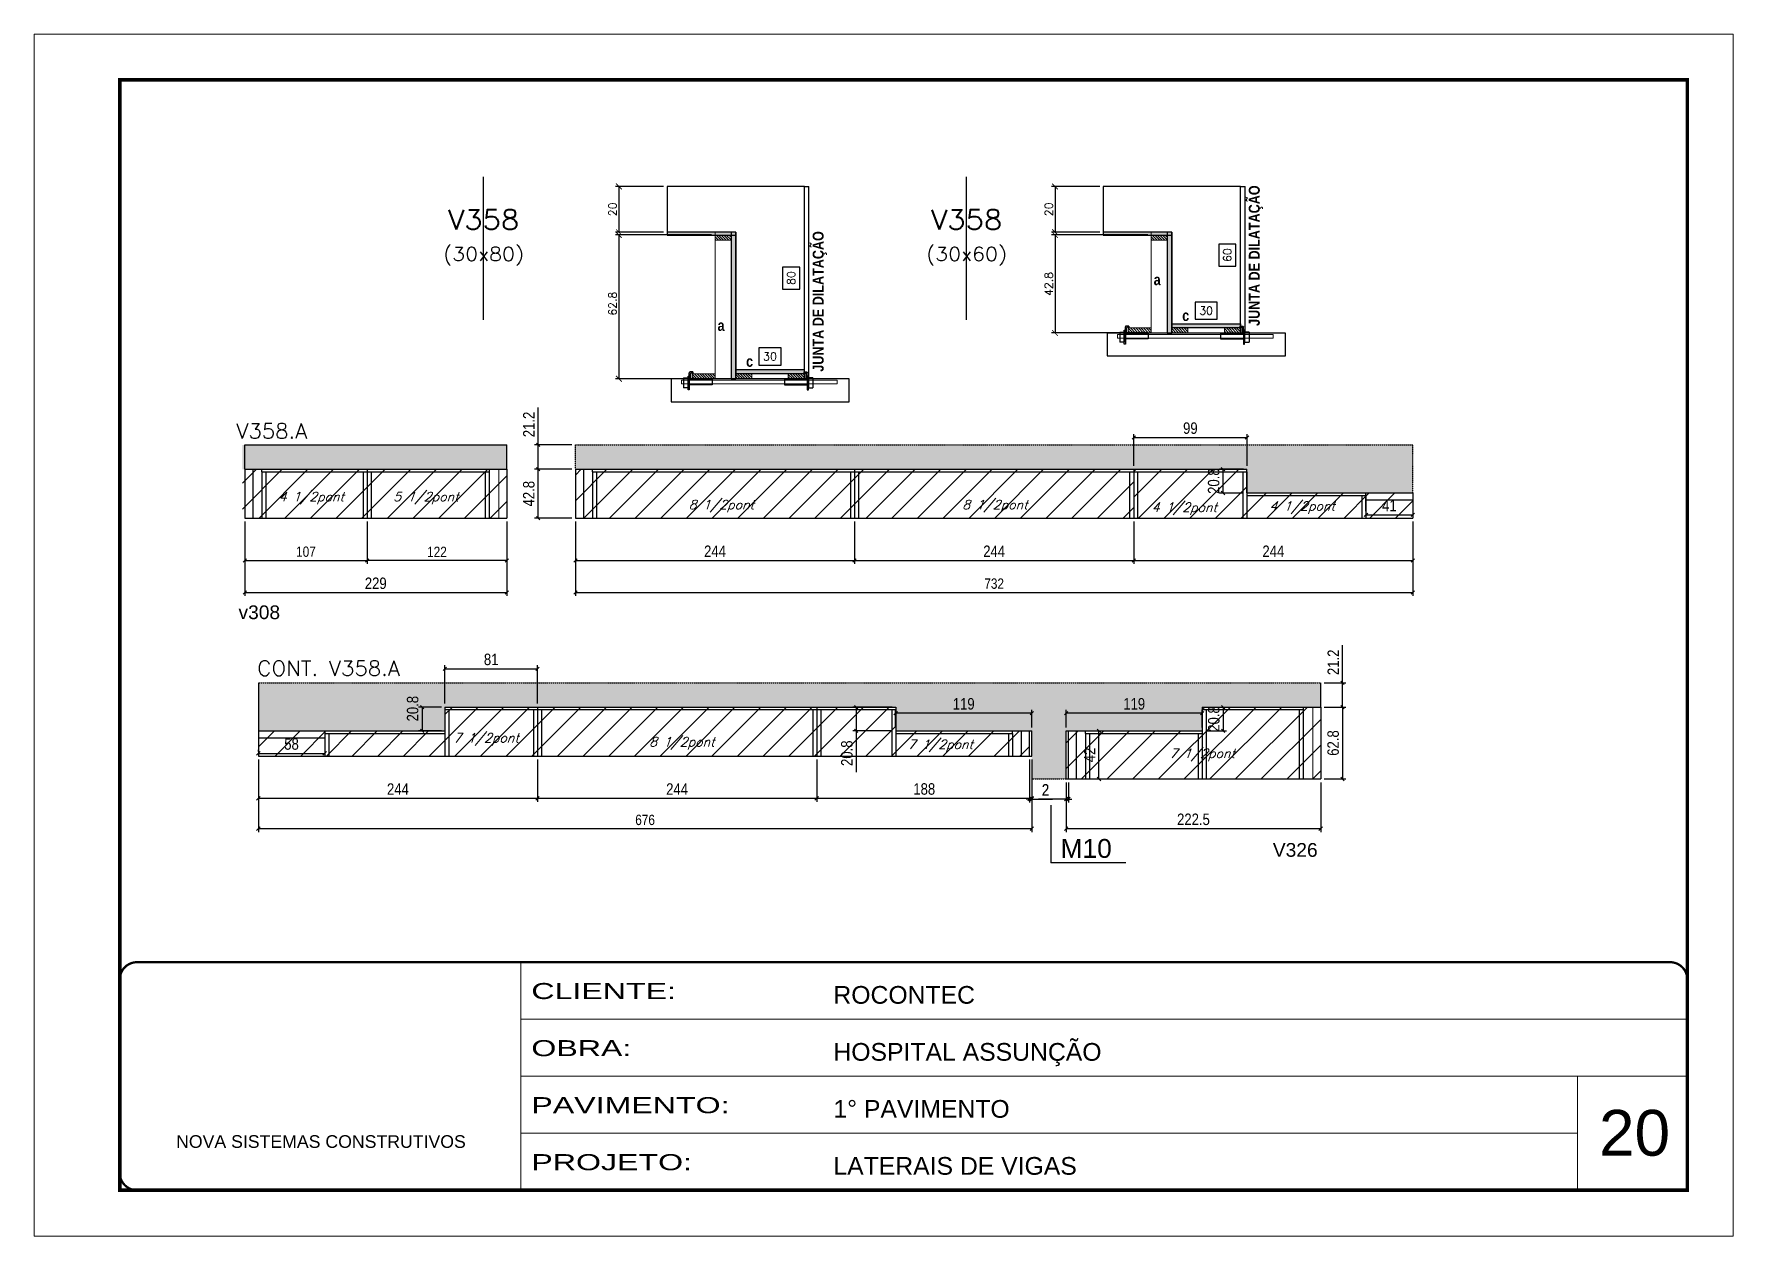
# Model space of a CAD drawing. Extents: x 137137 to 143418, y 10464 to 34486.
# Drawn here: x 141906 to 143391, y 28841 to 29891 of the extents above; entities that cross this region are included whole.
import ezdxf
from ezdxf.enums import TextEntityAlignment as Align

# ---------------------------------------------------------------- set-up
doc = ezdxf.new("R2010")
doc.units = 0
for name, pattern in [('CONTINUO', [0]), ('DASHED', [0.75, 0.5, -0.25]), ('HIDDEN', [0.375, 0.25, -0.125])]:
    doc.linetypes.add(name, pattern=pattern)
for name, color, linetype in [('5', 5, 'Continuous'), ('barrote', 251, 'Continuous'), ('COTA', 241, 'Continuous'), ('Cota Seção (2x)', 4, 'Continuous'), ('detalhes', 4, 'Continuous'), ('NOMENCLATURA', 7, 'Continuous'), ('Painéis', 200, 'Continuous'), ('presilha', 1, 'Continuous'), ('SARR_2.2x7', 40, 'Continuous'), ('SARR_3.5x7', 81, 'Continuous'), ('texto', 7, 'Continuous'), ('Texto de Titulo', 7, 'Continuous'), ('Texto Qtd Sarr', 242, 'Continuous')]:
    doc.layers.add(name, color=color, linetype=linetype)
for name, color, linetype, lineweight in [('CARIMBO', 255, 'Continuous', 9), ('CONCRETO', 251, 'Continuous', 25), ('Escoras', 2, 'Continuous', 25), ('Folhas', 255, 'Continuous', 9), ('Hachura', 251, 'Continuous', 9), ('Madeira', 126, 'Continuous', 18), ('Sarr 2.2x7', 40, 'Continuous', 9), ('SARRAFO DE PRESSAO', 251, 'DASHED', 9), ('SCO-___-LAJ', 2, 'Continuous', 0), ('Texto Seção', 7, 'Continuous', 15)]:
    doc.layers.add(name, color=color, linetype=linetype, lineweight=lineweight)
doc.styles.add('ARIAL', font='arial.ttf')
doc.styles.add('COTA TECNICA', font='techl___.ttf', dxfattribs={"height": 10})
doc.styles.add('COTA TECNICA-50', font='techl___.ttf', dxfattribs={"height": 9})
doc.styles.add('REGUA-120', font='ROMANS.shx', dxfattribs={"height": 15})
doc.styles.add('Romans', font='romans.shx')
doc.styles.get("Standard").update_dxf_attribs({"font": 'arial.ttf'})
doc.styles.add('TECNICA', font='techb___.ttf', dxfattribs={"height": 10})
doc.styles.add('Tecnologia', font='')
doc.styles.get('Tecnologia').set_extended_font_data('Forgotten Futurist')
doc.dimstyles.new('COTA PAINEL-50', dxfattribs={"dimtxt": 9, "dimasz": 3, "dimexe": 3, "dimexo": 3, "dimgap": 3, "dimtad": 1, "dimdec": 1, "dimzin": 12, "dimdsep": 46, "dimtxsty": 'COTA TECNICA-50', "dimblk1": 'OBLIQUE', "dimblk2": 'OBLIQUE', "dimsah": 1, "dimcen": 0.9, "dimclrd": 4, "dimclre": 4, "dimclrt": 240, "dimadec": 1, "dimazin": 3, "dimtfac": 1, "dimtdec": 1, "dimtmove": 0, "dimatfit": 3, "dimfxl": 1, "dimtolj": 1, "dimtzin": 12, "dimarcsym": 0})
doc.dimstyles.new('Cota Seção (2x)', dxfattribs={"dimtxt": 7, "dimasz": 5, "dimexe": 3, "dimexo": 3, "dimgap": 2, "dimtad": 3, "dimdec": 1, "dimlfac": 0.5, "dimzin": 12, "dimdsep": 46, "dimtxsty": 'Romans', "dimblk": 'ARCHTICK', "dimcen": 0, "dimclrd": 4, "dimclre": 4, "dimclrt": 1, "dimadec": 1, "dimazin": 3, "dimtfac": 1, "dimtdec": 1, "dimtmove": 0, "dimatfit": 3, "dimldrblk": 'OBLIQUE', "dimfxl": 1, "dimtolj": 1, "dimtzin": 12, "dimarcsym": 0})
doc.dimstyles.new('Cota Seção interna', dxfattribs={"dimtxt": 7, "dimasz": 6, "dimexe": 0.18, "dimexo": 2, "dimgap": -4, "dimtad": 3, "dimdec": 1, "dimlfac": 0.5, "dimzin": 12, "dimdsep": 46, "dimtxsty": 'Romans', "dimblk": 'ARCHTICK', "dimcen": 0.09, "dimse1": 1, "dimse2": 1, "dimsd1": 1, "dimsd2": 1, "dimclrd": 180, "dimclre": 5, "dimclrt": 1, "dimadec": 0, "dimazin": 3, "dimtfac": 1, "dimtdec": 1, "dimtofl": 0, "dimtmove": 0, "dimatfit": 3, "dimldrblk": 'ARCHTICK', "dimfxl": 1, "dimtolj": 1, "dimtzin": 0, "dimarcsym": 0})
doc.dimstyles.new('PAINEL', dxfattribs={"dimtxt": 10, "dimasz": 3, "dimexe": 3, "dimexo": 3, "dimgap": 3, "dimtad": 1, "dimdec": 1, "dimzin": 12, "dimdsep": 46, "dimtxsty": 'COTA TECNICA', "dimblk1": 'OBLIQUE', "dimblk2": 'OBLIQUE', "dimsah": 1, "dimcen": 0.9, "dimclrd": 4, "dimclre": 4, "dimclrt": 240, "dimadec": 1, "dimazin": 3, "dimtfac": 1, "dimtdec": 1, "dimtmove": 0, "dimatfit": 3, "dimfxl": 1, "dimtolj": 1, "dimtzin": 12, "dimarcsym": 0})
pattern_1 = [(45, (12097.8, 2492.558), (-11.2253202, 11.2253202), [])]
pattern_2 = [(45, (4858.555, -1194.145), (-11.2253202, 11.2253202), [])]

msp = doc.modelspace()

# ---------------------------------------------------------------- texts
at = {"layer": '5', "linetype": 'Continuous'}
for s, p in [('v308', (142084.55, 29380.34)), ('V326', (142988.58, 29172.72))]:
    msp.add_text(s, height=12, rotation=359.99996, dxfattribs=at).set_placement(p)
at = {"layer": 'CARIMBO', "style": 'ARIAL'}
msp.add_text('20', height=40, dxfattribs=at).set_placement((143273.65, 28911.62))
at = {"layer": 'detalhes', "style": 'TECNICA'}
for p in [(142977.13, 29636.48), (142595.97, 29596.48)]:
    msp.add_text('JUNTA DE DILATAÇÃO', height=9.6, rotation=90, dxfattribs=at).set_placement(p)
for s, p in [('a', (142884.45, 29672.08)), ('c', (142909.36, 29640.78)), ('a', (142503.29, 29632.08)), ('c', (142528.2, 29600.78))]:
    msp.add_text(s, height=9.6, dxfattribs=at).set_placement(p)
at = {"layer": 'NOMENCLATURA', "linetype": 'Continuous'}
msp.add_text('M10', height=16.5, dxfattribs=at).set_placement((142803, 29171.78))
at = {"layer": 'texto', "color": 2, "char_height": 8, "attachment_point": 5, "style": 'Romans'}
for s, insert in [('{\\Q19;\\C256;4 1/2pont}', (142148.21, 29486.04)), ('{\\Q19;\\C256;5 1/2pont}', (142248.33, 29486.04)), ('{\\Q19;\\C256;8 1/2pont}', (142506.59, 29479.07)), ('{\\Q19;\\C256;8 1/2pont}', (142745.65, 29479.07)), ('{\\Q19;\\C256;4 1/2pont}', (142911.22, 29476.75)), ('{\\Q19;\\C256;4 1/2pont}', (143014.23, 29477.78)), ('{\\Q19;\\C256;7 1/2pont}', (142300.98, 29275.31)), ('{\\Q19;\\C256;8 1/2pont}', (142472.13, 29271.87)), ('{\\Q19;\\C256;7 1/2pont}', (142697.98, 29269.67)), ('{\\Q19;\\C256;7 1/2pont}', (142926.93, 29261.74))]:
    msp.add_mtext(s, dxfattribs=dict(at, insert=insert))
at = {"layer": 'Texto Seção', "style": 'REGUA-120', "width": 1.05}
for s, p in [('V358.A', (142082.63, 29538.23)), ('CONT. V358.A', (142100.99, 29330.92))]:
    msp.add_text(s, height=13, dxfattribs=at).set_placement(p)

# ---------------------------------------------------------------- blocks, each defined once
blk = doc.blocks.new('9999999999')
at = {"color": 30, "linetype": 'CONTINUO'}
for p, q in [((98564.6, 34230.2), (98564.6, 34429.4)), ((98564.6, 34379.6), (99584, 34379.6)), ((98564.6, 34329.8), (99488, 34329.8)), ((99584, 34329.8), (99488, 34329.8)), ((99488, 34329.8), (99488, 34230.2)), ((98564.6, 34280), (99488, 34280))]:
    blk.add_line(p, q, dxfattribs=at)
at = {"color": 30, "linetype": 'CONTINUO', "const_width": 2}
blk.add_lwpolyline([(99584, 34230.2), (99584, 34414.4, 0.414214), (99569, 34429.4), (98229, 34429.4, 0.414214), (98214, 34414.4), (98214, 34245.2, 0.414214), (98229, 34230.2), (99584, 34230.2)], format="xyb", dxfattribs=at)
at = {"layer": 'Folhas'}
blk.add_lwpolyline([(98139, 34190.2), (99624, 34190.2), (99624, 35240.2), (98139, 35240.2)], close=True, dxfattribs=at)
at = {"layer": 'Folhas', "color": 30, "const_width": 3}
blk.add_lwpolyline([(98214, 34230.2), (99584, 34230.2), (99584, 35200.2), (98214, 35200.2)], close=True, dxfattribs=at)
at = {"color": 7, "linetype": 'Continuous', "ltscale": 5, "style": 'ARIAL'}
for s, height, p in [('ROCONTEC', 15.48, (98837.7, 34393.1)), ('HOSPITAL ASSUNÇÃO', 15.483, (98837.7, 34343.3)), ('1° PAVIMENTO', 15.483, (98837.7, 34293.5)), ('NOVA SISTEMAS CONSTRUTIVOS', 11.059, (98263.2, 34267.2)), ('LATERAIS DE VIGAS', 15.483, (98837.7, 34243.7))]:
    blk.add_text(s, height=height, dxfattribs=at).set_placement(p)
at = {"layer": 'Folhas', "color": 7, "style": 'Tecnologia', "width": 1.5}
for s, p in [('CLIENTE:', (98573.7, 34397.2)), ('OBRA:', (98573.7, 34347.3)), ('PAVIMENTO:', (98573.7, 34297.5)), ('PROJETO:', (98573.7, 34247.7))]:
    blk.add_text(s, height=14, dxfattribs=at).set_placement(p)
blk = doc.blocks.new('titulo1')
at = {"layer": 'Defpoints', "color": 252, "linetype": 'HIDDEN', "ltscale": 2}
blk.add_line((0, 0), (0, 125), dxfattribs=at)
at = {"layer": 'Defpoints', "style": 'Romans', "oblique": 15}
blk.add_attdef('FOLHA', text='', height=10, dxfattribs=at).set_placement((0, 15.6), align=Align.MIDDLE_CENTER)
at = {"layer": 'Texto Qtd Sarr', "color": 3, "style": 'Romans', "oblique": 15}
for tag, height, p in [('TITULO', 17, (0, 71.4)), ('SEÇÃO', 12, (0, 41.5))]:
    blk.add_attdef(tag, text='', height=height, dxfattribs=at).set_placement(p, align=Align.MIDDLE_CENTER)
blk = doc.blocks.new('PRESILHA METÁLICA 1')
at = {"layer": 'presilha'}
for p, q in [((0, 13), (6, 13)), ((0, 13), (0, 0)), ((6, 0), (0, 0)), ((6, 15.5), (7.5, 15.5)), ((6, -2.5), (6, 15.5)), ((6, 13), (6, 0)), ((7.5, 10.6), (7.5, 19.9)), ((7.5, 15.5), (7.5, -2.5)), ((37.5, 4.1), (7.5, 4.1)), ((12, 21), (8.6, 21)), ((9, 11.6), (9, 18.9)), ((12, 19.5), (9.6, 19.5)), ((37.5, 11), (9.6, 11)), ((12, 21), (12, 19.5)), ((37.5, 11), (37.5, 4.1)), ((7.5, -2.5), (6, -2.5))]:
    blk.add_line(p, q, dxfattribs=at)
for centre, radius, start, end in [((8.6, 19.9), 1.14, 90, 180), ((9.6, 18.9), 0.57, 90, 180), ((9.6, 11.6), 0.57, 180, 270)]:
    blk.add_arc(centre, radius, start, end, dxfattribs=at)
blk = doc.blocks.new('*D572')
at = {"layer": 'Cota Seção (2x)', "color": 180, "lineweight": -2, "transparency": 16777216}
for p, q in [((142558.8, 29617.3), (142539.4, 29617.3)), ((142539.4, 29617.3), (142539.4, 29602.3)), ((142558.8, 29602.3), (142558.8, 29617.3)), ((142539.4, 29602.3), (142558.8, 29602.3))]:
    blk.add_line(p, q, dxfattribs=at)
at = {"layer": 'Defpoints', "color": 0, "transparency": 16777216}
for p in [(142579.1, 29598.3), (142519.1, 29590.3), (142579.1, 29590.3)]:
    blk.add_point(p, dxfattribs=at)
at = {"layer": 'Cota Seção (2x)', "color": 1, "transparency": 16777216, "insert": (142549.1, 29609.8), "char_height": 7, "attachment_point": 5, "style": 'Romans'}
blk.add_mtext('\\A1;30', dxfattribs=at)
blk = doc.blocks.new('_ArchTick')
at = {"color": 0, "linetype": 'ByBlock', "const_width": 0.15}
blk.add_lwpolyline([(-0.5, -0.5), (0.5, 0.5)], dxfattribs=at)
blk = doc.blocks.new('*D583')
at = {"layer": 'COTA', "color": 4, "lineweight": -2, "transparency": 16777216}
for p, q in [((142498.1, 29715.9), (142414, 29715.9)), ((142417, 29715.9), (142417, 29590.3)), ((142498.1, 29590.3), (142414, 29590.3))]:
    blk.add_line(p, q, dxfattribs=at)
at = {"layer": 'Defpoints', "color": 0, "transparency": 16777216}
for p in [(142501.1, 29715.9), (142417, 29590.3), (142501.1, 29590.3)]:
    blk.add_point(p, dxfattribs=at)
at = {"layer": 'COTA', "color": 4, "lineweight": -2, "transparency": 16777216, "xscale": 5, "yscale": 5, "zscale": 5}
for p, rotation in [((142417, 29715.9), 90), ((142417, 29590.3), 270)]:
    blk.add_blockref('_ArchTick', p, dxfattribs=dict(at, rotation=rotation))
at = {"layer": 'COTA', "color": 1, "transparency": 16777216, "insert": (142411.5, 29655.9), "char_height": 7, "attachment_point": 5, "rotation": 90, "style": 'Romans'}
blk.add_mtext('\\A1;62.8', dxfattribs=at)
blk = doc.blocks.new('_Oblique')
at = {"color": 0, "linetype": 'ByBlock', "lineweight": -2}
blk.add_line((-0.5, -0.5), (0.5, 0.5), dxfattribs=at)
blk = doc.blocks.new('*D584')
at = {"layer": 'COTA', "color": 4, "lineweight": -2, "transparency": 16777216}
for p, q in [((142456.1, 29758.3), (142414, 29758.3)), ((142417, 29758.3), (142417, 29718.3)), ((142456.1, 29718.3), (142414, 29718.3))]:
    blk.add_line(p, q, dxfattribs=at)
at = {"layer": 'Defpoints', "color": 0, "transparency": 16777216}
for p in [(142459.1, 29758.3), (142417, 29718.3), (142459.1, 29718.3)]:
    blk.add_point(p, dxfattribs=at)
at = {"layer": 'COTA', "color": 4, "lineweight": -2, "transparency": 16777216, "xscale": 5, "yscale": 5, "zscale": 5}
for p, rotation in [((142417, 29758.3), 90), ((142417, 29718.3), 270)]:
    blk.add_blockref('_ArchTick', p, dxfattribs=dict(at, rotation=rotation))
at = {"layer": 'COTA', "color": 1, "transparency": 16777216, "insert": (142411.5, 29738.3), "char_height": 7, "attachment_point": 5, "rotation": 90, "style": 'Romans'}
blk.add_mtext('\\A1;20', dxfattribs=at)
blk = doc.blocks.new('*D573')
at = {"layer": 'Cota Seção (2x)', "color": 180, "lineweight": -2, "transparency": 16777216}
for p, q in [((142939.9, 29657.3), (142920.6, 29657.3)), ((142920.6, 29657.3), (142920.6, 29642.3)), ((142939.9, 29642.3), (142939.9, 29657.3)), ((142920.6, 29642.3), (142939.9, 29642.3))]:
    blk.add_line(p, q, dxfattribs=at)
at = {"layer": 'Defpoints', "color": 0, "transparency": 16777216}
for p in [(142900.3, 29630.3), (142960.3, 29638.3), (142960.3, 29630.3)]:
    blk.add_point(p, dxfattribs=at)
at = {"layer": 'Cota Seção (2x)', "color": 1, "transparency": 16777216, "insert": (142930.3, 29649.8), "char_height": 7, "attachment_point": 5, "style": 'Romans'}
blk.add_mtext('\\A1;30', dxfattribs=at)
blk = doc.blocks.new('*D585')
at = {"layer": 'COTA', "color": 4, "lineweight": -2, "transparency": 16777216}
for p, q in [((142879.3, 29715.9), (142795.2, 29715.9)), ((142798.2, 29715.9), (142798.2, 29630.3)), ((142879.3, 29630.3), (142795.2, 29630.3))]:
    blk.add_line(p, q, dxfattribs=at)
at = {"layer": 'Defpoints', "color": 0, "transparency": 16777216}
for p in [(142882.3, 29715.9), (142798.2, 29630.3), (142882.3, 29630.3)]:
    blk.add_point(p, dxfattribs=at)
at = {"layer": 'COTA', "color": 4, "lineweight": -2, "transparency": 16777216, "xscale": 5, "yscale": 5, "zscale": 5}
for p, rotation in [((142798.2, 29715.9), 90), ((142798.2, 29630.3), 270)]:
    blk.add_blockref('_ArchTick', p, dxfattribs=dict(at, rotation=rotation))
at = {"layer": 'COTA', "color": 1, "transparency": 16777216, "insert": (142792.7, 29673.1), "char_height": 7, "attachment_point": 5, "rotation": 90, "style": 'Romans'}
blk.add_mtext('\\A1;42.8', dxfattribs=at)
blk = doc.blocks.new('*D586')
at = {"layer": 'COTA', "color": 4, "lineweight": -2, "transparency": 16777216}
for p, q in [((142837.3, 29758.3), (142795.2, 29758.3)), ((142798.2, 29758.3), (142798.2, 29718.3)), ((142837.3, 29718.3), (142795.2, 29718.3))]:
    blk.add_line(p, q, dxfattribs=at)
at = {"layer": 'Defpoints', "color": 0, "transparency": 16777216}
for p in [(142840.3, 29758.3), (142798.2, 29718.3), (142840.3, 29718.3)]:
    blk.add_point(p, dxfattribs=at)
at = {"layer": 'COTA', "color": 4, "lineweight": -2, "transparency": 16777216, "xscale": 5, "yscale": 5, "zscale": 5}
for p, rotation in [((142798.2, 29758.3), 90), ((142798.2, 29718.3), 270)]:
    blk.add_blockref('_ArchTick', p, dxfattribs=dict(at, rotation=rotation))
at = {"layer": 'COTA', "color": 1, "transparency": 16777216, "insert": (142792.7, 29738.3), "char_height": 7, "attachment_point": 5, "rotation": 90, "style": 'Romans'}
blk.add_mtext('\\A1;20', dxfattribs=at)
blk = doc.blocks.new('*D587')
at = {"layer": 'Cota Seção (2x)', "color": 180, "lineweight": -2, "transparency": 16777216}
for p, q in [((142956.3, 29707.8), (142941.3, 29707.8)), ((142941.3, 29707.8), (142941.3, 29688.8)), ((142956.3, 29688.8), (142956.3, 29707.8)), ((142941.3, 29688.8), (142956.3, 29688.8))]:
    blk.add_line(p, q, dxfattribs=at)
at = {"layer": 'Defpoints', "color": 0, "transparency": 16777216}
for p in [(142960.3, 29758.3), (142960.2, 29638.3), (142960.3, 29638.3)]:
    blk.add_point(p, dxfattribs=at)
at = {"layer": 'Cota Seção (2x)', "color": 1, "transparency": 16777216, "insert": (142948.8, 29698.3), "char_height": 7, "attachment_point": 5, "rotation": 90, "style": 'Romans'}
blk.add_mtext('\\A1;60', dxfattribs=at)
blk = doc.blocks.new('*D588')
at = {"layer": 'Cota Seção (2x)', "color": 180, "lineweight": -2, "transparency": 16777216}
for p, q in [((142575.1, 29687.9), (142560.1, 29687.9)), ((142560.1, 29687.9), (142560.1, 29668.6)), ((142575.1, 29668.6), (142575.1, 29687.9)), ((142560.1, 29668.6), (142575.1, 29668.6))]:
    blk.add_line(p, q, dxfattribs=at)
at = {"layer": 'Defpoints', "color": 0, "transparency": 16777216}
for p in [(142579.1, 29758.3), (142579.1, 29598.3), (142579.1, 29598.3)]:
    blk.add_point(p, dxfattribs=at)
at = {"layer": 'Cota Seção (2x)', "color": 1, "transparency": 16777216, "insert": (142567.6, 29678.3), "char_height": 7, "attachment_point": 5, "rotation": 90, "style": 'Romans'}
blk.add_mtext('\\A1;80', dxfattribs=at)
blk = doc.blocks.new('*D589')
at = {"layer": 'COTA', "color": 4, "linetype": 'ByBlock', "lineweight": -2, "transparency": 16777216}
for p, q in [((142589.9, 29257.7), (142589.9, 29220.8)), ((142777.9, 29257.7), (142777.9, 29220.8)), ((142589.9, 29223.8), (142777.9, 29223.8))]:
    blk.add_line(p, q, dxfattribs=at)
at = {"layer": 'Defpoints', "color": 0, "linetype": 'ByBlock', "transparency": 16777216}
for p in [(142589.9, 29260.7), (142777.9, 29260.7), (142777.9, 29223.8)]:
    blk.add_point(p, dxfattribs=at)
at = {"layer": 'COTA', "color": 4, "linetype": 'ByBlock', "lineweight": -2, "transparency": 16777216, "xscale": 3, "yscale": 3, "zscale": 3, "rotation": 180}
blk.add_blockref('_Oblique', (142589.9, 29223.8), dxfattribs=at)
at = {"layer": 'COTA', "color": 4, "linetype": 'ByBlock', "lineweight": -2, "transparency": 16777216, "xscale": 3, "yscale": 3, "zscale": 3}
blk.add_blockref('_Oblique', (142777.9, 29223.8), dxfattribs=at)
at = {"layer": 'COTA', "color": 240, "linetype": 'ByBlock', "transparency": 16777216, "insert": (142683.9, 29231.9), "char_height": 10, "attachment_point": 5, "style": 'COTA TECNICA'}
blk.add_mtext('\\A1;188', dxfattribs=at)
blk = doc.blocks.new('*D574')
at = {"layer": 'COTA', "color": 4, "linetype": 'ByBlock', "lineweight": -2, "transparency": 16777216}
for p, q in [((142807.9, 29237.7), (142807.9, 29194.3)), ((143030.4, 29237.7), (143030.4, 29194.3)), ((142807.9, 29197.3), (143030.4, 29197.3))]:
    blk.add_line(p, q, dxfattribs=at)
at = {"layer": 'Defpoints', "color": 0, "linetype": 'ByBlock', "transparency": 16777216}
for p in [(142807.9, 29240.7), (143030.4, 29240.7), (143030.4, 29197.3)]:
    blk.add_point(p, dxfattribs=at)
at = {"layer": 'COTA', "color": 4, "linetype": 'ByBlock', "lineweight": -2, "transparency": 16777216, "xscale": 3, "yscale": 3, "zscale": 3, "rotation": 180}
blk.add_blockref('_Oblique', (142807.9, 29197.3), dxfattribs=at)
at = {"layer": 'COTA', "color": 4, "linetype": 'ByBlock', "lineweight": -2, "transparency": 16777216, "xscale": 3, "yscale": 3, "zscale": 3}
blk.add_blockref('_Oblique', (143030.4, 29197.3), dxfattribs=at)
at = {"layer": 'COTA', "color": 240, "linetype": 'ByBlock', "transparency": 16777216, "insert": (142919.2, 29205.4), "char_height": 10, "attachment_point": 5, "style": 'COTA TECNICA'}
blk.add_mtext('\\A1;222.5', dxfattribs=at)
blk = doc.blocks.new('*D590')
at = {"layer": 'COTA', "color": 4, "linetype": 'ByBlock', "lineweight": -2, "transparency": 16777216}
for p, q in [((142929.9, 29303.5), (142948.2, 29303.5)), ((142945.2, 29303.5), (142945.2, 29282.7)), ((142929.9, 29282.7), (142948.2, 29282.7))]:
    blk.add_line(p, q, dxfattribs=at)
at = {"layer": 'Defpoints', "color": 0, "linetype": 'ByBlock', "transparency": 16777216}
for p in [(142926.9, 29303.5), (142926.9, 29282.7), (142945.2, 29282.7)]:
    blk.add_point(p, dxfattribs=at)
at = {"layer": 'COTA', "color": 4, "linetype": 'ByBlock', "lineweight": -2, "transparency": 16777216, "xscale": 3, "yscale": 3, "zscale": 3}
for p, rotation in [((142945.2, 29303.5), 90), ((142945.2, 29282.7), 270)]:
    blk.add_blockref('_Oblique', p, dxfattribs=dict(at, rotation=rotation))
at = {"layer": 'COTA', "color": 240, "linetype": 'ByBlock', "transparency": 16777216, "insert": (142937, 29293.1), "char_height": 10, "attachment_point": 5, "rotation": 90, "style": 'COTA TECNICA'}
blk.add_mtext('\\A1;20.8', dxfattribs=at)
blk = doc.blocks.new('*D591')
at = {"layer": 'COTA', "color": 4, "linetype": 'ByBlock', "lineweight": -2, "transparency": 16777216}
for p, q in [((142807.9, 29285.7), (142807.9, 29301.2)), ((142926.9, 29285.7), (142926.9, 29301.2)), ((142926.9, 29298.2), (142807.9, 29298.2))]:
    blk.add_line(p, q, dxfattribs=at)
at = {"layer": 'Defpoints', "color": 0, "linetype": 'ByBlock', "transparency": 16777216}
for p in [(142807.9, 29298.2), (142807.9, 29282.7), (142926.9, 29282.7)]:
    blk.add_point(p, dxfattribs=at)
at = {"layer": 'COTA', "color": 4, "linetype": 'ByBlock', "lineweight": -2, "transparency": 16777216, "xscale": 3, "yscale": 3, "zscale": 3, "rotation": 180}
blk.add_blockref('_Oblique', (142807.9, 29298.2), dxfattribs=at)
at = {"layer": 'COTA', "color": 4, "linetype": 'ByBlock', "lineweight": -2, "transparency": 16777216, "xscale": 3, "yscale": 3, "zscale": 3}
blk.add_blockref('_Oblique', (142926.9, 29298.2), dxfattribs=at)
at = {"layer": 'COTA', "color": 240, "linetype": 'ByBlock', "transparency": 16777216, "insert": (142867.4, 29306.3), "char_height": 10, "attachment_point": 5, "style": 'COTA TECNICA'}
blk.add_mtext('\\A1;119', dxfattribs=at)
blk = doc.blocks.new('*D592')
at = {"layer": 'COTA', "color": 4, "linetype": 'ByBlock', "lineweight": -2, "transparency": 16777216}
for p, q in [((142775.9, 29257.7), (142775.9, 29220.2)), ((142777.9, 29257.7), (142777.9, 29220.2)), ((142775.9, 29223.2), (142772.9, 29223.2)), ((142775.9, 29223.2), (142777.9, 29223.2)), ((142777.9, 29223.2), (142796, 29223.2))]:
    blk.add_line(p, q, dxfattribs=at)
at = {"layer": 'Defpoints', "color": 0, "linetype": 'ByBlock', "transparency": 16777216}
for p in [(142775.9, 29260.7), (142777.9, 29260.7), (142777.9, 29223.2)]:
    blk.add_point(p, dxfattribs=at)
at = {"layer": 'COTA', "color": 4, "linetype": 'ByBlock', "lineweight": -2, "transparency": 16777216, "xscale": 3, "yscale": 3, "zscale": 3}
blk.add_blockref('_Oblique', (142775.9, 29223.2), dxfattribs=at)
at = {"layer": 'COTA', "color": 4, "linetype": 'ByBlock', "lineweight": -2, "transparency": 16777216, "xscale": 3, "yscale": 3, "zscale": 3, "rotation": 180}
blk.add_blockref('_Oblique', (142777.9, 29223.2), dxfattribs=at)
at = {"layer": 'COTA', "color": 240, "linetype": 'ByBlock', "transparency": 16777216, "insert": (142790, 29231.2), "char_height": 10, "attachment_point": 5, "style": 'COTA TECNICA'}
blk.add_mtext('\\A1;2', dxfattribs=at)
blk = doc.blocks.new('*D593')
at = {"layer": 'COTA', "color": 4, "linetype": 'ByBlock', "lineweight": -2, "transparency": 16777216}
for p, q in [((142807.9, 29237.7), (142807.9, 29220.2)), ((142809.9, 29237.7), (142809.9, 29220.2)), ((142807.9, 29223.2), (142783.8, 29223.2)), ((142809.9, 29223.2), (142807.9, 29223.2)), ((142809.9, 29223.2), (142812.9, 29223.2))]:
    blk.add_line(p, q, dxfattribs=at)
at = {"layer": 'Defpoints', "color": 0, "linetype": 'ByBlock', "transparency": 16777216}
for p in [(142807.9, 29240.7), (142809.9, 29240.7), (142807.9, 29223.2)]:
    blk.add_point(p, dxfattribs=at)
at = {"layer": 'COTA', "color": 4, "linetype": 'ByBlock', "lineweight": -2, "transparency": 16777216, "xscale": 3, "yscale": 3, "zscale": 3}
blk.add_blockref('_Oblique', (142807.9, 29223.2), dxfattribs=at)
at = {"layer": 'COTA', "color": 4, "linetype": 'ByBlock', "lineweight": -2, "transparency": 16777216, "xscale": 3, "yscale": 3, "zscale": 3, "rotation": 180}
blk.add_blockref('_Oblique', (142809.9, 29223.2), dxfattribs=at)
at = {"layer": 'COTA', "color": 240, "linetype": 'ByBlock', "transparency": 16777216, "insert": (142789.8, 29231.2), "char_height": 10, "attachment_point": 5, "style": 'COTA TECNICA'}
blk.add_mtext('\\A1;2', dxfattribs=at)
blk = doc.blocks.new('*D594')
at = {"layer": 'COTA', "color": 4, "linetype": 'ByBlock', "lineweight": -2, "transparency": 16777216}
for p, q in [((142658.9, 29285.7), (142658.9, 29301.2)), ((142777.9, 29285.7), (142777.9, 29301.2)), ((142777.9, 29298.2), (142658.9, 29298.2))]:
    blk.add_line(p, q, dxfattribs=at)
at = {"layer": 'Defpoints', "color": 0, "linetype": 'ByBlock', "transparency": 16777216}
for p in [(142658.9, 29298.2), (142658.9, 29282.7), (142777.9, 29282.7)]:
    blk.add_point(p, dxfattribs=at)
at = {"layer": 'COTA', "color": 4, "linetype": 'ByBlock', "lineweight": -2, "transparency": 16777216, "xscale": 3, "yscale": 3, "zscale": 3, "rotation": 180}
blk.add_blockref('_Oblique', (142658.9, 29298.2), dxfattribs=at)
at = {"layer": 'COTA', "color": 4, "linetype": 'ByBlock', "lineweight": -2, "transparency": 16777216, "xscale": 3, "yscale": 3, "zscale": 3}
blk.add_blockref('_Oblique', (142777.9, 29298.2), dxfattribs=at)
at = {"layer": 'COTA', "color": 240, "linetype": 'ByBlock', "transparency": 16777216, "insert": (142718.4, 29306.3), "char_height": 10, "attachment_point": 5, "style": 'COTA TECNICA'}
blk.add_mtext('\\A1;119', dxfattribs=at)
blk = doc.blocks.new('*D595')
at = {"layer": 'COTA', "color": 4, "linetype": 'ByBlock', "lineweight": -2, "transparency": 16777216}
for p, q in [((142655.9, 29303.5), (142621.4, 29303.5)), ((142624.4, 29303.5), (142624.4, 29282.7)), ((142655.9, 29282.7), (142621.4, 29282.7)), ((142624.4, 29282.7), (142624.4, 29246.7))]:
    blk.add_line(p, q, dxfattribs=at)
at = {"layer": 'Defpoints', "color": 0, "linetype": 'ByBlock', "transparency": 16777216}
for p in [(142658.9, 29303.5), (142624.4, 29282.7), (142658.9, 29282.7)]:
    blk.add_point(p, dxfattribs=at)
at = {"layer": 'COTA', "color": 4, "linetype": 'ByBlock', "lineweight": -2, "transparency": 16777216, "xscale": 3, "yscale": 3, "zscale": 3}
for p, rotation in [((142624.4, 29303.5), 90), ((142624.4, 29282.7), 270)]:
    blk.add_blockref('_Oblique', p, dxfattribs=dict(at, rotation=rotation))
at = {"layer": 'COTA', "color": 240, "linetype": 'ByBlock', "transparency": 16777216, "insert": (142616.3, 29263.2), "char_height": 10, "attachment_point": 5, "rotation": 90, "style": 'COTA TECNICA'}
blk.add_mtext('\\A1;20.8', dxfattribs=at)
blk = doc.blocks.new('*D575')
at = {"layer": 'COTA', "color": 4, "linetype": 'ByBlock', "lineweight": -2, "transparency": 16777216}
for p, q in [((143033.4, 29303.5), (143052.4, 29303.5)), ((143049.4, 29303.5), (143049.4, 29240.7)), ((143033.4, 29240.7), (143052.4, 29240.7))]:
    blk.add_line(p, q, dxfattribs=at)
at = {"layer": 'Defpoints', "color": 0, "linetype": 'ByBlock', "transparency": 16777216}
for p in [(143030.4, 29303.5), (143030.4, 29240.7), (143049.4, 29240.7)]:
    blk.add_point(p, dxfattribs=at)
at = {"layer": 'COTA', "color": 4, "linetype": 'ByBlock', "lineweight": -2, "transparency": 16777216, "xscale": 3, "yscale": 3, "zscale": 3}
for p, rotation in [((143049.4, 29303.5), 90), ((143049.4, 29240.7), 270)]:
    blk.add_blockref('_Oblique', p, dxfattribs=dict(at, rotation=rotation))
at = {"layer": 'COTA', "color": 240, "linetype": 'ByBlock', "transparency": 16777216, "insert": (143041.3, 29272.1), "char_height": 10, "attachment_point": 5, "rotation": 90, "style": 'COTA TECNICA'}
blk.add_mtext('\\A1;62.8', dxfattribs=at)
blk = doc.blocks.new('*D576')
at = {"layer": 'COTA', "color": 4, "linetype": 'ByBlock', "lineweight": -2, "transparency": 16777216}
for p, q in [((143049.4, 29324.7), (143049.4, 29357.5)), ((143033.4, 29324.7), (143052.4, 29324.7)), ((143049.4, 29303.5), (143049.4, 29324.7)), ((143033.4, 29303.5), (143052.4, 29303.5))]:
    blk.add_line(p, q, dxfattribs=at)
at = {"layer": 'Defpoints', "color": 0, "linetype": 'ByBlock', "transparency": 16777216}
for p in [(143030.4, 29324.7), (143049.4, 29324.7), (143030.4, 29303.5)]:
    blk.add_point(p, dxfattribs=at)
at = {"layer": 'COTA', "color": 4, "linetype": 'ByBlock', "lineweight": -2, "transparency": 16777216, "xscale": 3, "yscale": 3, "zscale": 3}
for p, rotation in [((143049.4, 29324.7), 90), ((143049.4, 29303.5), 270)]:
    blk.add_blockref('_Oblique', p, dxfattribs=dict(at, rotation=rotation))
at = {"layer": 'COTA', "color": 240, "linetype": 'ByBlock', "transparency": 16777216, "insert": (143041.4, 29342.6), "char_height": 10, "attachment_point": 5, "rotation": 90, "style": 'COTA TECNICA'}
blk.add_mtext('\\A1;21.2', dxfattribs=at)
blk = doc.blocks.new('*D596')
at = {"layer": 'COTA', "color": 4, "linetype": 'ByBlock', "lineweight": -2, "transparency": 16777216}
for p, q in [((142101.9, 29257.7), (142101.9, 29220.8)), ((142345.9, 29257.7), (142345.9, 29220.8)), ((142101.9, 29223.8), (142345.9, 29223.8))]:
    blk.add_line(p, q, dxfattribs=at)
at = {"layer": 'Defpoints', "color": 0, "linetype": 'ByBlock', "transparency": 16777216}
for p in [(142101.9, 29260.7), (142345.9, 29260.7), (142345.9, 29223.8)]:
    blk.add_point(p, dxfattribs=at)
at = {"layer": 'COTA', "color": 4, "linetype": 'ByBlock', "lineweight": -2, "transparency": 16777216, "xscale": 3, "yscale": 3, "zscale": 3, "rotation": 180}
blk.add_blockref('_Oblique', (142101.9, 29223.8), dxfattribs=at)
at = {"layer": 'COTA', "color": 4, "linetype": 'ByBlock', "lineweight": -2, "transparency": 16777216, "xscale": 3, "yscale": 3, "zscale": 3}
blk.add_blockref('_Oblique', (142345.9, 29223.8), dxfattribs=at)
at = {"layer": 'COTA', "color": 240, "linetype": 'ByBlock', "transparency": 16777216, "insert": (142223.9, 29231.9), "char_height": 10, "attachment_point": 5, "style": 'COTA TECNICA'}
blk.add_mtext('\\A1;244', dxfattribs=at)
blk = doc.blocks.new('*D597')
at = {"layer": 'COTA', "color": 4, "linetype": 'ByBlock', "lineweight": -2, "transparency": 16777216}
for p, q in [((142345.9, 29257.7), (142345.9, 29220.8)), ((142589.9, 29257.7), (142589.9, 29220.8)), ((142345.9, 29223.8), (142589.9, 29223.8))]:
    blk.add_line(p, q, dxfattribs=at)
at = {"layer": 'Defpoints', "color": 0, "linetype": 'ByBlock', "transparency": 16777216}
for p in [(142345.9, 29260.7), (142589.9, 29260.7), (142589.9, 29223.8)]:
    blk.add_point(p, dxfattribs=at)
at = {"layer": 'COTA', "color": 4, "linetype": 'ByBlock', "lineweight": -2, "transparency": 16777216, "xscale": 3, "yscale": 3, "zscale": 3, "rotation": 180}
blk.add_blockref('_Oblique', (142345.9, 29223.8), dxfattribs=at)
at = {"layer": 'COTA', "color": 4, "linetype": 'ByBlock', "lineweight": -2, "transparency": 16777216, "xscale": 3, "yscale": 3, "zscale": 3}
blk.add_blockref('_Oblique', (142589.9, 29223.8), dxfattribs=at)
at = {"layer": 'COTA', "color": 240, "linetype": 'ByBlock', "transparency": 16777216, "insert": (142467.9, 29231.9), "char_height": 10, "attachment_point": 5, "style": 'COTA TECNICA'}
blk.add_mtext('\\A1;244', dxfattribs=at)
blk = doc.blocks.new('*D598')
at = {"layer": 'COTA', "color": 4, "linetype": 'ByBlock', "lineweight": -2, "transparency": 16777216}
for p, q in [((142261.9, 29303.5), (142242, 29303.5)), ((142245, 29303.5), (142245, 29282.7)), ((142261.9, 29282.7), (142242, 29282.7))]:
    blk.add_line(p, q, dxfattribs=at)
at = {"layer": 'Defpoints', "color": 0, "linetype": 'ByBlock', "transparency": 16777216}
for p in [(142264.9, 29303.5), (142245, 29282.7), (142264.9, 29282.7)]:
    blk.add_point(p, dxfattribs=at)
at = {"layer": 'COTA', "color": 4, "linetype": 'ByBlock', "lineweight": -2, "transparency": 16777216, "xscale": 3, "yscale": 3, "zscale": 3}
for p, rotation in [((142245, 29303.5), 90), ((142245, 29282.7), 270)]:
    blk.add_blockref('_Oblique', p, dxfattribs=dict(at, rotation=rotation))
at = {"layer": 'COTA', "color": 240, "linetype": 'ByBlock', "transparency": 16777216, "insert": (142236.8, 29302.1), "char_height": 10, "attachment_point": 5, "rotation": 90, "style": 'COTA TECNICA'}
blk.add_mtext('\\A1;20.8', dxfattribs=at)
blk = doc.blocks.new('*D599')
at = {"layer": 'COTA', "color": 4, "linetype": 'ByBlock', "lineweight": -2, "transparency": 16777216}
for p, q in [((142101.9, 29264.7), (142101.9, 29266.1)), ((142101.9, 29263.1), (142159.9, 29263.1)), ((142159.9, 29268.7), (142159.9, 29260.1))]:
    blk.add_line(p, q, dxfattribs=at)
at = {"layer": 'Defpoints', "color": 0, "linetype": 'ByBlock', "transparency": 16777216}
for p in [(142159.9, 29271.7), (142101.9, 29261.7), (142159.9, 29263.1)]:
    blk.add_point(p, dxfattribs=at)
at = {"layer": 'COTA', "color": 4, "linetype": 'ByBlock', "lineweight": -2, "transparency": 16777216, "xscale": 3, "yscale": 3, "zscale": 3, "rotation": 180}
blk.add_blockref('_Oblique', (142101.9, 29263.1), dxfattribs=at)
at = {"layer": 'COTA', "color": 4, "linetype": 'ByBlock', "lineweight": -2, "transparency": 16777216, "xscale": 3, "yscale": 3, "zscale": 3}
blk.add_blockref('_Oblique', (142159.9, 29263.1), dxfattribs=at)
at = {"layer": 'COTA', "color": 240, "linetype": 'ByBlock', "transparency": 16777216, "insert": (142130.9, 29271.2), "char_height": 10, "attachment_point": 5, "style": 'COTA TECNICA'}
blk.add_mtext('\\A1;58', dxfattribs=at)
blk = doc.blocks.new('*D600')
at = {"layer": 'COTA', "color": 4, "linetype": 'ByBlock', "lineweight": -2, "transparency": 16777216}
for p, q in [((142264.9, 29306.5), (142264.9, 29340)), ((142264.9, 29337), (142345.9, 29337)), ((142345.9, 29306.5), (142345.9, 29340))]:
    blk.add_line(p, q, dxfattribs=at)
at = {"layer": 'Defpoints', "color": 0, "linetype": 'ByBlock', "transparency": 16777216}
for p in [(142345.9, 29337), (142264.9, 29303.5), (142345.9, 29303.5)]:
    blk.add_point(p, dxfattribs=at)
at = {"layer": 'COTA', "color": 4, "linetype": 'ByBlock', "lineweight": -2, "transparency": 16777216, "xscale": 3, "yscale": 3, "zscale": 3, "rotation": 180}
blk.add_blockref('_Oblique', (142264.9, 29337), dxfattribs=at)
at = {"layer": 'COTA', "color": 4, "linetype": 'ByBlock', "lineweight": -2, "transparency": 16777216, "xscale": 3, "yscale": 3, "zscale": 3}
blk.add_blockref('_Oblique', (142345.9, 29337), dxfattribs=at)
at = {"layer": 'COTA', "color": 240, "linetype": 'ByBlock', "transparency": 16777216, "insert": (142305.4, 29345.1), "char_height": 10, "attachment_point": 5, "style": 'COTA TECNICA'}
blk.add_mtext('\\A1;81', dxfattribs=at)
blk = doc.blocks.new('*D601')
at = {"layer": 'COTA', "color": 4, "linetype": 'ByBlock', "lineweight": -2, "transparency": 16777216}
for p, q in [((142379, 29465.5), (142379, 29428.6)), ((142623, 29465.5), (142623, 29428.6)), ((142379, 29431.6), (142623, 29431.6))]:
    blk.add_line(p, q, dxfattribs=at)
at = {"layer": 'Defpoints', "color": 0, "linetype": 'ByBlock', "transparency": 16777216}
for p in [(142379, 29468.5), (142623, 29468.5), (142623, 29431.6)]:
    blk.add_point(p, dxfattribs=at)
at = {"layer": 'COTA', "color": 4, "linetype": 'ByBlock', "lineweight": -2, "transparency": 16777216, "xscale": 3, "yscale": 3, "zscale": 3, "rotation": 180}
blk.add_blockref('_Oblique', (142379, 29431.6), dxfattribs=at)
at = {"layer": 'COTA', "color": 4, "linetype": 'ByBlock', "lineweight": -2, "transparency": 16777216, "xscale": 3, "yscale": 3, "zscale": 3}
blk.add_blockref('_Oblique', (142623, 29431.6), dxfattribs=at)
at = {"layer": 'COTA', "color": 240, "linetype": 'ByBlock', "transparency": 16777216, "insert": (142501, 29439.6), "char_height": 10, "attachment_point": 5, "style": 'COTA TECNICA'}
blk.add_mtext('\\A1;244', dxfattribs=at)
blk = doc.blocks.new('*D602')
at = {"layer": 'COTA', "color": 4, "linetype": 'ByBlock', "lineweight": -2, "transparency": 16777216}
for p, q in [((142623, 29465.5), (142623, 29428.6)), ((142867, 29465.5), (142867, 29428.6)), ((142623, 29431.6), (142867, 29431.6))]:
    blk.add_line(p, q, dxfattribs=at)
at = {"layer": 'Defpoints', "color": 0, "linetype": 'ByBlock', "transparency": 16777216}
for p in [(142623, 29468.5), (142867, 29468.5), (142867, 29431.6)]:
    blk.add_point(p, dxfattribs=at)
at = {"layer": 'COTA', "color": 4, "linetype": 'ByBlock', "lineweight": -2, "transparency": 16777216, "xscale": 3, "yscale": 3, "zscale": 3, "rotation": 180}
blk.add_blockref('_Oblique', (142623, 29431.6), dxfattribs=at)
at = {"layer": 'COTA', "color": 4, "linetype": 'ByBlock', "lineweight": -2, "transparency": 16777216, "xscale": 3, "yscale": 3, "zscale": 3}
blk.add_blockref('_Oblique', (142867, 29431.6), dxfattribs=at)
at = {"layer": 'COTA', "color": 240, "linetype": 'ByBlock', "transparency": 16777216, "insert": (142745, 29439.6), "char_height": 10, "attachment_point": 5, "style": 'COTA TECNICA'}
blk.add_mtext('\\A1;244', dxfattribs=at)
blk = doc.blocks.new('*D603')
at = {"layer": 'COTA', "color": 4, "linetype": 'ByBlock', "lineweight": -2, "transparency": 16777216}
for p, q in [((142867, 29465.5), (142867, 29428.6)), ((143111, 29465.5), (143111, 29428.6)), ((142867, 29431.6), (143111, 29431.6))]:
    blk.add_line(p, q, dxfattribs=at)
at = {"layer": 'Defpoints', "color": 0, "linetype": 'ByBlock', "transparency": 16777216}
for p in [(142867, 29468.5), (143111, 29468.5), (143111, 29431.6)]:
    blk.add_point(p, dxfattribs=at)
at = {"layer": 'COTA', "color": 4, "linetype": 'ByBlock', "lineweight": -2, "transparency": 16777216, "xscale": 3, "yscale": 3, "zscale": 3, "rotation": 180}
blk.add_blockref('_Oblique', (142867, 29431.6), dxfattribs=at)
at = {"layer": 'COTA', "color": 4, "linetype": 'ByBlock', "lineweight": -2, "transparency": 16777216, "xscale": 3, "yscale": 3, "zscale": 3}
blk.add_blockref('_Oblique', (143111, 29431.6), dxfattribs=at)
at = {"layer": 'COTA', "color": 240, "linetype": 'ByBlock', "transparency": 16777216, "insert": (142989, 29439.6), "char_height": 10, "attachment_point": 5, "style": 'COTA TECNICA'}
blk.add_mtext('\\A1;244', dxfattribs=at)
blk = doc.blocks.new('*D604')
at = {"layer": 'COTA', "color": 4, "linetype": 'ByBlock', "lineweight": -2, "transparency": 16777216}
for p, q in [((142963, 29511.3), (142942, 29511.3)), ((142945, 29511.3), (142945, 29490.5)), ((142963, 29490.5), (142942, 29490.5))]:
    blk.add_line(p, q, dxfattribs=at)
at = {"layer": 'Defpoints', "color": 0, "linetype": 'ByBlock', "transparency": 16777216}
for p in [(142966, 29511.3), (142945, 29490.5), (142966, 29490.5)]:
    blk.add_point(p, dxfattribs=at)
at = {"layer": 'COTA', "color": 4, "linetype": 'ByBlock', "lineweight": -2, "transparency": 16777216, "xscale": 3, "yscale": 3, "zscale": 3}
for p, rotation in [((142945, 29511.3), 90), ((142945, 29490.5), 270)]:
    blk.add_blockref('_Oblique', p, dxfattribs=dict(at, rotation=rotation))
at = {"layer": 'COTA', "color": 240, "linetype": 'ByBlock', "transparency": 16777216, "insert": (142936.9, 29500.9), "char_height": 10, "attachment_point": 5, "rotation": 90, "style": 'COTA TECNICA'}
blk.add_mtext('\\A1;20.8', dxfattribs=at)
blk = doc.blocks.new('*D605')
at = {"layer": 'COTA', "color": 4, "linetype": 'ByBlock', "lineweight": -2, "transparency": 16777216}
for p, q in [((143070, 29475.4), (143070, 29468.5)), ((143070, 29471.5), (143111, 29471.5)), ((143111, 29476.5), (143111, 29468.5))]:
    blk.add_line(p, q, dxfattribs=at)
at = {"layer": 'Defpoints', "color": 0, "linetype": 'ByBlock', "transparency": 16777216}
for p in [(143070, 29478.4), (143111, 29479.5), (143111, 29471.5)]:
    blk.add_point(p, dxfattribs=at)
at = {"layer": 'COTA', "color": 4, "linetype": 'ByBlock', "lineweight": -2, "transparency": 16777216, "xscale": 3, "yscale": 3, "zscale": 3, "rotation": 180}
blk.add_blockref('_Oblique', (143070, 29471.5), dxfattribs=at)
at = {"layer": 'COTA', "color": 4, "linetype": 'ByBlock', "lineweight": -2, "transparency": 16777216, "xscale": 3, "yscale": 3, "zscale": 3}
blk.add_blockref('_Oblique', (143111, 29471.5), dxfattribs=at)
at = {"layer": 'COTA', "color": 240, "linetype": 'ByBlock', "transparency": 16777216, "insert": (143090.5, 29479.6), "char_height": 10, "attachment_point": 5, "style": 'COTA TECNICA'}
blk.add_mtext('\\A1;41', dxfattribs=at)
blk = doc.blocks.new('*D606')
at = {"layer": 'COTA', "color": 4, "linetype": 'ByBlock', "lineweight": -2, "transparency": 16777216}
for p, q in [((142867, 29514.3), (142867, 29542)), ((142867, 29539), (142966, 29539)), ((142966, 29514.3), (142966, 29542))]:
    blk.add_line(p, q, dxfattribs=at)
at = {"layer": 'Defpoints', "color": 0, "linetype": 'ByBlock', "transparency": 16777216}
for p in [(142966, 29539), (142867, 29511.3), (142966, 29511.3)]:
    blk.add_point(p, dxfattribs=at)
at = {"layer": 'COTA', "color": 4, "linetype": 'ByBlock', "lineweight": -2, "transparency": 16777216, "xscale": 3, "yscale": 3, "zscale": 3, "rotation": 180}
blk.add_blockref('_Oblique', (142867, 29539), dxfattribs=at)
at = {"layer": 'COTA', "color": 4, "linetype": 'ByBlock', "lineweight": -2, "transparency": 16777216, "xscale": 3, "yscale": 3, "zscale": 3}
blk.add_blockref('_Oblique', (142966, 29539), dxfattribs=at)
at = {"layer": 'COTA', "color": 240, "linetype": 'ByBlock', "transparency": 16777216, "insert": (142916.5, 29547.1), "char_height": 10, "attachment_point": 5, "style": 'COTA TECNICA'}
blk.add_mtext('\\A1;99', dxfattribs=at)
blk = doc.blocks.new('*D607')
at = {"layer": 'COTA', "color": 4, "linetype": 'ByBlock', "lineweight": -2, "transparency": 16777216}
for p, q in [((142376, 29511.3), (142343.4, 29511.3)), ((142346.4, 29468.5), (142346.4, 29511.3)), ((142376, 29468.5), (142343.4, 29468.5))]:
    blk.add_line(p, q, dxfattribs=at)
at = {"layer": 'Defpoints', "color": 0, "linetype": 'ByBlock', "transparency": 16777216}
for p in [(142346.4, 29511.3), (142379, 29511.3), (142379, 29468.5)]:
    blk.add_point(p, dxfattribs=at)
at = {"layer": 'COTA', "color": 4, "linetype": 'ByBlock', "lineweight": -2, "transparency": 16777216, "xscale": 3, "yscale": 3, "zscale": 3}
for p, rotation in [((142346.4, 29511.3), 90), ((142346.4, 29468.5), 270)]:
    blk.add_blockref('_Oblique', p, dxfattribs=dict(at, rotation=rotation))
at = {"layer": 'COTA', "color": 240, "linetype": 'ByBlock', "transparency": 16777216, "insert": (142338.3, 29489.9), "char_height": 10, "attachment_point": 5, "rotation": 90, "style": 'COTA TECNICA'}
blk.add_mtext('\\A1;42.8', dxfattribs=at)
blk = doc.blocks.new('*D608')
at = {"layer": 'COTA', "color": 4, "linetype": 'ByBlock', "lineweight": -2, "transparency": 16777216}
for p, q in [((142346.4, 29532.5), (142346.4, 29565.2)), ((142376, 29532.5), (142343.4, 29532.5)), ((142346.4, 29511.3), (142346.4, 29532.5)), ((142376, 29511.3), (142343.4, 29511.3))]:
    blk.add_line(p, q, dxfattribs=at)
at = {"layer": 'Defpoints', "color": 0, "linetype": 'ByBlock', "transparency": 16777216}
for p in [(142346.4, 29532.5), (142379, 29532.5), (142379, 29511.3)]:
    blk.add_point(p, dxfattribs=at)
at = {"layer": 'COTA', "color": 4, "linetype": 'ByBlock', "lineweight": -2, "transparency": 16777216, "xscale": 3, "yscale": 3, "zscale": 3}
for p, rotation in [((142346.4, 29532.5), 90), ((142346.4, 29511.3), 270)]:
    blk.add_blockref('_Oblique', p, dxfattribs=dict(at, rotation=rotation))
at = {"layer": 'COTA', "color": 240, "linetype": 'ByBlock', "transparency": 16777216, "insert": (142338.3, 29550.4), "char_height": 10, "attachment_point": 5, "rotation": 90, "style": 'COTA TECNICA'}
blk.add_mtext('\\A1;21.2', dxfattribs=at)
blk = doc.blocks.new('*D577')
at = {"layer": 'COTA', "color": 4, "linetype": 'ByBlock', "lineweight": -2, "transparency": 16777216}
for p, q in [((142827.9, 29282.7), (142839.6, 29282.7)), ((142836.6, 29240.7), (142836.6, 29282.7)), ((142827.9, 29240.7), (142839.6, 29240.7))]:
    blk.add_line(p, q, dxfattribs=at)
at = {"layer": 'Defpoints', "color": 0, "linetype": 'ByBlock', "transparency": 16777216}
for p in [(142824.9, 29282.7), (142836.6, 29282.7), (142824.9, 29240.7)]:
    blk.add_point(p, dxfattribs=at)
at = {"layer": 'COTA', "color": 4, "linetype": 'ByBlock', "lineweight": -2, "transparency": 16777216, "xscale": 3, "yscale": 3, "zscale": 3}
for p, rotation in [((142836.6, 29282.7), 90), ((142836.6, 29240.7), 270)]:
    blk.add_blockref('_Oblique', p, dxfattribs=dict(at, rotation=rotation))
at = {"layer": 'COTA', "color": 240, "linetype": 'ByBlock', "transparency": 16777216, "insert": (142828.5, 29261.7), "char_height": 10, "attachment_point": 5, "rotation": 90, "style": 'COTA TECNICA'}
blk.add_mtext('\\A1;42', dxfattribs=at)
blk = doc.blocks.new('*D578')
at = {"layer": 'COTA', "color": 4, "linetype": 'ByBlock', "lineweight": -2, "transparency": 16777216}
for p, q in [((142090, 29465.5), (142090, 29400.6)), ((142319, 29465.5), (142319, 29400.6)), ((142090, 29403.6), (142319, 29403.6))]:
    blk.add_line(p, q, dxfattribs=at)
at = {"layer": 'Defpoints', "color": 0, "linetype": 'ByBlock', "transparency": 16777216}
for p in [(142090, 29468.5), (142319, 29468.5), (142319, 29403.6)]:
    blk.add_point(p, dxfattribs=at)
at = {"layer": 'COTA', "color": 4, "linetype": 'ByBlock', "lineweight": -2, "transparency": 16777216, "xscale": 3, "yscale": 3, "zscale": 3, "rotation": 180}
blk.add_blockref('_Oblique', (142090, 29403.6), dxfattribs=at)
at = {"layer": 'COTA', "color": 4, "linetype": 'ByBlock', "lineweight": -2, "transparency": 16777216, "xscale": 3, "yscale": 3, "zscale": 3}
blk.add_blockref('_Oblique', (142319, 29403.6), dxfattribs=at)
at = {"layer": 'COTA', "color": 240, "linetype": 'ByBlock', "transparency": 16777216, "insert": (142204.5, 29411.6), "char_height": 10, "attachment_point": 5, "style": 'COTA TECNICA'}
blk.add_mtext('\\A1;229', dxfattribs=at)
blk = doc.blocks.new('*D579')
at = {"layer": 'Defpoints', "color": 0, "linetype": 'ByBlock', "transparency": 16777216}
for p in [(142197, 29468.5), (142319, 29468.5), (142197, 29431.6)]:
    blk.add_point(p, dxfattribs=at)
at = {"layer": 'Escoras', "color": 4, "linetype": 'ByBlock', "lineweight": -2, "transparency": 16777216}
for p, q in [((142197, 29465.5), (142197, 29428.6)), ((142319, 29465.5), (142319, 29428.6)), ((142319, 29431.6), (142197, 29431.6))]:
    blk.add_line(p, q, dxfattribs=at)
at = {"layer": 'Escoras', "color": 4, "linetype": 'ByBlock', "lineweight": -2, "transparency": 16777216, "xscale": 3, "yscale": 3, "zscale": 3, "rotation": 180}
blk.add_blockref('_Oblique', (142197, 29431.6), dxfattribs=at)
at = {"layer": 'Escoras', "color": 4, "linetype": 'ByBlock', "lineweight": -2, "transparency": 16777216, "xscale": 3, "yscale": 3, "zscale": 3}
blk.add_blockref('_Oblique', (142319, 29431.6), dxfattribs=at)
at = {"layer": 'Escoras', "color": 240, "linetype": 'ByBlock', "transparency": 16777216, "insert": (142258, 29439.1), "char_height": 9, "attachment_point": 5, "style": 'COTA TECNICA-50'}
blk.add_mtext('\\A1;122', dxfattribs=at)
blk = doc.blocks.new('*D580')
at = {"layer": 'Defpoints', "color": 0, "linetype": 'ByBlock', "transparency": 16777216}
for p in [(142090, 29468.5), (142197, 29468.5), (142197, 29431.6)]:
    blk.add_point(p, dxfattribs=at)
at = {"layer": 'Escoras', "color": 4, "linetype": 'ByBlock', "lineweight": -2, "transparency": 16777216}
for p, q in [((142090, 29465.5), (142090, 29428.6)), ((142197, 29465.5), (142197, 29428.6)), ((142090, 29431.6), (142197, 29431.6))]:
    blk.add_line(p, q, dxfattribs=at)
at = {"layer": 'Escoras', "color": 4, "linetype": 'ByBlock', "lineweight": -2, "transparency": 16777216, "xscale": 3, "yscale": 3, "zscale": 3, "rotation": 180}
blk.add_blockref('_Oblique', (142090, 29431.6), dxfattribs=at)
at = {"layer": 'Escoras', "color": 4, "linetype": 'ByBlock', "lineweight": -2, "transparency": 16777216, "xscale": 3, "yscale": 3, "zscale": 3}
blk.add_blockref('_Oblique', (142197, 29431.6), dxfattribs=at)
at = {"layer": 'Escoras', "color": 240, "linetype": 'ByBlock', "transparency": 16777216, "insert": (142143.5, 29439.2), "char_height": 9, "attachment_point": 5, "style": 'COTA TECNICA-50'}
blk.add_mtext('\\A1;107', dxfattribs=at)
blk = doc.blocks.new('*D581')
at = {"layer": 'Defpoints', "color": 0, "linetype": 'ByBlock', "transparency": 16777216}
for p in [(142379, 29468.5), (143111, 29468.5), (143111, 29403.6)]:
    blk.add_point(p, dxfattribs=at)
at = {"layer": 'Escoras', "color": 4, "linetype": 'ByBlock', "lineweight": -2, "transparency": 16777216}
for p, q in [((142379, 29465.5), (142379, 29400.6)), ((143111, 29465.5), (143111, 29400.6)), ((142379, 29403.6), (143111, 29403.6))]:
    blk.add_line(p, q, dxfattribs=at)
at = {"layer": 'Escoras', "color": 4, "linetype": 'ByBlock', "lineweight": -2, "transparency": 16777216, "xscale": 3, "yscale": 3, "zscale": 3, "rotation": 180}
blk.add_blockref('_Oblique', (142379, 29403.6), dxfattribs=at)
at = {"layer": 'Escoras', "color": 4, "linetype": 'ByBlock', "lineweight": -2, "transparency": 16777216, "xscale": 3, "yscale": 3, "zscale": 3}
blk.add_blockref('_Oblique', (143111, 29403.6), dxfattribs=at)
at = {"layer": 'Escoras', "color": 240, "linetype": 'ByBlock', "transparency": 16777216, "insert": (142745, 29411.3), "char_height": 9, "attachment_point": 5, "style": 'COTA TECNICA-50'}
blk.add_mtext('\\A1;732', dxfattribs=at)
blk = doc.blocks.new('*D582')
at = {"layer": 'Defpoints', "color": 0, "linetype": 'ByBlock', "transparency": 16777216}
for p in [(142101.9, 29260.7), (142777.9, 29260.7), (142777.9, 29197.3)]:
    blk.add_point(p, dxfattribs=at)
at = {"layer": 'Escoras', "color": 4, "linetype": 'ByBlock', "lineweight": -2, "transparency": 16777216}
for p, q in [((142101.9, 29257.7), (142101.9, 29194.3)), ((142777.9, 29257.7), (142777.9, 29194.3)), ((142101.9, 29197.3), (142777.9, 29197.3))]:
    blk.add_line(p, q, dxfattribs=at)
at = {"layer": 'Escoras', "color": 4, "linetype": 'ByBlock', "lineweight": -2, "transparency": 16777216, "xscale": 3, "yscale": 3, "zscale": 3, "rotation": 180}
blk.add_blockref('_Oblique', (142101.9, 29197.3), dxfattribs=at)
at = {"layer": 'Escoras', "color": 4, "linetype": 'ByBlock', "lineweight": -2, "transparency": 16777216, "xscale": 3, "yscale": 3, "zscale": 3}
blk.add_blockref('_Oblique', (142777.9, 29197.3), dxfattribs=at)
at = {"layer": 'Escoras', "color": 240, "linetype": 'ByBlock', "transparency": 16777216, "insert": (142439.9, 29204.9), "char_height": 9, "attachment_point": 5, "style": 'COTA TECNICA-50'}
blk.add_mtext('\\A1;676', dxfattribs=at)

# ---------------------------------------------------------------- dimensions: what is measured, and where the dimension line sits
at = {"layer": 'COTA'}
for base, p1, p2, picture, middle in [((142417.02, 29718.28), (142459.12, 29758.28), (142459.12, 29718.28), '*D584', (142411.52, 29738.28)), ((142798.18, 29718.28), (142840.28, 29758.28), (142840.28, 29718.28), '*D586', (142792.68, 29738.28))]:
    dim = msp.add_linear_dim(base=base, p1=p1, p2=p2, angle=90, dimstyle='Cota Seção (2x)', dxfattribs=at)
    dim.commit()
    dim.dimension.update_dxf_attribs({"geometry": picture, "text_midpoint": middle})
for base, p1, p2, picture, middle in [((142417.02, 29590.28), (142501.12, 29715.88), (142501.12, 29590.28), '*D583', (142417.02, 29655.88)), ((142798.18, 29630.28), (142882.28, 29715.88), (142882.28, 29630.28), '*D585', (142798.18, 29673.08))]:
    dim = msp.add_linear_dim(base=base, p1=p1, p2=p2, angle=90, dimstyle='Cota Seção (2x)', dxfattribs=at)
    dim.commit()
    dim.dimension.update_dxf_attribs({"geometry": picture, "text_midpoint": middle, "dimtype": 160})
at = {"layer": 'COTA', "linetype": 'ByBlock'}
for base, p1, p2, picture, middle in [((142346.36, 29532.52), (142378.96, 29511.32), (142378.96, 29532.52), '*D608', (142338.3, 29550.38)), ((142346.36, 29511.32), (142378.96, 29468.52), (142378.96, 29511.32), '*D607', (142338.26, 29489.92)), ((143049.45, 29324.74), (143030.43, 29303.54), (143030.43, 29324.74), '*D576', (143041.39, 29342.6)), ((142624.43, 29282.74), (142658.93, 29303.54), (142658.93, 29282.74), '*D595', (142616.31, 29263.21)), ((143049.45, 29240.74), (143030.43, 29303.54), (143030.43, 29240.74), '*D575', (143041.32, 29272.14)), ((142836.62, 29282.74), (142824.93, 29240.74), (142824.93, 29282.74), '*D577', (142828.54, 29261.74))]:
    dim = msp.add_linear_dim(base=base, p1=p1, p2=p2, angle=90, dimstyle='PAINEL', dxfattribs=at)
    dim.commit()
    dim.dimension.update_dxf_attribs({"geometry": picture, "text_midpoint": middle})
for base, p1, p2, picture, middle in [((142965.96, 29539.02), (142866.96, 29511.32), (142965.96, 29511.32), '*D606', (142916.46, 29547.11)), ((143110.96, 29471.52), (143069.96, 29478.42), (143110.96, 29479.52), '*D605', (143090.46, 29479.6)), ((142622.96, 29431.56), (142378.96, 29468.52), (142622.96, 29468.52), '*D601', (142500.96, 29439.64)), ((142345.93, 29337.05), (142264.93, 29303.54), (142345.93, 29303.54), '*D600', (142305.43, 29345.14)), ((142159.93, 29263.07), (142101.93, 29261.74), (142159.93, 29271.74), '*D599', (142130.93, 29271.21)), ((142777.93, 29223.78), (142589.93, 29260.74), (142777.93, 29260.74), '*D589', (142683.93, 29231.88)), ((142777.93, 29223.22), (142775.93, 29260.74), (142777.93, 29260.74), '*D592', (142789.99, 29231.22))]:
    dim = msp.add_linear_dim(base=base, p1=p1, p2=p2, dimstyle='PAINEL', dxfattribs=at)
    dim.commit()
    dim.dimension.update_dxf_attribs({"geometry": picture, "text_midpoint": middle})
for base, p1, p2, picture, middle in [((142944.98, 29490.52), (142965.96, 29511.32), (142965.96, 29490.52), '*D604', (142944.98, 29500.92)), ((142244.96, 29282.74), (142264.93, 29303.54), (142264.93, 29282.74), '*D598', (142244.96, 29302.14)), ((142945.15, 29282.74), (142926.93, 29303.54), (142926.93, 29282.74), '*D590', (142945.15, 29293.14))]:
    dim = msp.add_linear_dim(base=base, p1=p1, p2=p2, angle=90, dimstyle='PAINEL', dxfattribs=at)
    dim.commit()
    dim.dimension.update_dxf_attribs({"geometry": picture, "text_midpoint": middle, "dimtype": 160})
for base, p1, p2, picture, middle in [((142319.02, 29403.56), (142090.02, 29468.52), (142319.02, 29468.52), '*D578', (142204.52, 29411.65)), ((142866.96, 29431.56), (142622.96, 29468.52), (142866.96, 29468.52), '*D602', (142744.96, 29439.64)), ((143110.96, 29431.56), (142866.96, 29468.52), (143110.96, 29468.52), '*D603', (142988.96, 29439.64)), ((142345.93, 29223.78), (142101.93, 29260.74), (142345.93, 29260.74), '*D596', (142223.93, 29231.85)), ((142589.93, 29223.78), (142345.93, 29260.74), (142589.93, 29260.74), '*D597', (142467.93, 29231.85)), ((143030.43, 29197.31), (142807.93, 29240.74), (143030.43, 29240.74), '*D574', (142919.18, 29205.42))]:
    dim = msp.add_linear_dim(base=base, p1=p1, p2=p2, dimstyle='PAINEL', override={"dimtmove": 1}, dxfattribs=at)
    dim.commit()
    dim.dimension.update_dxf_attribs({"geometry": picture, "text_midpoint": middle})
for base, p1, p2, picture, middle in [((142658.93, 29298.2), (142777.93, 29282.74), (142658.93, 29282.74), '*D594', (142718.43, 29298.2)), ((142807.93, 29298.2), (142926.93, 29282.74), (142807.93, 29282.74), '*D591', (142867.43, 29298.2)), ((142807.93, 29223.22), (142809.93, 29240.74), (142807.93, 29240.74), '*D593', (142789.82, 29223.22))]:
    dim = msp.add_linear_dim(base=base, p1=p1, p2=p2, dimstyle='PAINEL', dxfattribs=at)
    dim.commit()
    dim.dimension.update_dxf_attribs({"geometry": picture, "text_midpoint": middle, "dimtype": 160})
at = {"layer": 'Cota Seção (2x)'}
for base, p1, p2, picture, middle in [((142579.12, 29598.28), (142579.12, 29758.28), (142579.12, 29598.28), '*D588', (142567.62, 29678.28)), ((142960.28, 29638.28), (142960.28, 29758.28), (142960.25, 29638.28), '*D587', (142948.78, 29698.28))]:
    dim = msp.add_linear_dim(base=base, p1=p1, p2=p2, angle=90, dimstyle='Cota Seção interna', dxfattribs=at)
    dim.commit()
    dim.dimension.update_dxf_attribs({"geometry": picture, "text_midpoint": middle})
for base, p1, p2, picture, middle in [((142960.28, 29638.28), (142900.28, 29630.28), (142960.28, 29630.28), '*D573', (142930.27, 29638.28)), ((142579.12, 29598.28), (142519.12, 29590.28), (142579.12, 29590.28), '*D572', (142549.11, 29598.28))]:
    dim = msp.add_linear_dim(base=base, p1=p1, p2=p2, dimstyle='Cota Seção interna', dxfattribs=at)
    dim.commit()
    dim.dimension.update_dxf_attribs({"geometry": picture, "text_midpoint": middle, "dimtype": 160})
at = {"layer": 'Escoras', "linetype": 'ByBlock'}
for p1, picture, middle in [((142090.02, 29468.52), '*D580', (142143.52, 29439.16)), ((142319.02, 29468.52), '*D579', (142258.02, 29439.12))]:
    dim = msp.add_linear_dim(base=(142197.02, 29431.56), p1=p1, p2=(142197.02, 29468.52), angle=180, dimstyle='COTA PAINEL-50', override={"dimarcsym": 1}, dxfattribs=at)
    dim.commit()
    dim.dimension.update_dxf_attribs({"geometry": picture, "text_midpoint": middle})
for base, p1, p2, picture, middle in [((143110.96, 29403.56), (142378.96, 29468.52), (143110.96, 29468.52), '*D581', (142744.96, 29411.26)), ((142777.93, 29197.31), (142101.93, 29260.74), (142777.93, 29260.74), '*D582', (142439.93, 29204.9))]:
    dim = msp.add_linear_dim(base=base, p1=p1, p2=p2, dimstyle='COTA PAINEL-50', override={"dimarcsym": 1}, dxfattribs=at)
    dim.commit()
    dim.dimension.update_dxf_attribs({"geometry": picture, "text_midpoint": middle})

# ---------------------------------------------------------------- hatches: boundary and pattern name
at = {"layer": 'COTA', "linetype": 'ByBlock'}
h = msp.add_hatch(dxfattribs=at)
h.set_pattern_fill('AR-CONC', color=256, scale=0.03)
h.set_pattern_definition([(50, (14418.6567, 2700.3403), (5.46554007, -0.47817257), [0.5715, -6.2865]), (355, (14418.6567, 2700.3403), (-1.05730264, 5.73170536), [0.4572, -5.02921753]), (100.4514447, (14419.112, 2700.3005), (4.40823741, 5.25353256), [0.48570026, -5.34270734]), (46.1842, (14418.657, 2701.864), (8.13237123, -1.26126984), [0.85725, -9.42975]), (96.6355576, (14419.334, 2701.759), (7.122124, 7.42278374), [0.7285507, -8.01406824]), (351.184151, (14418.657, 2701.864), (7.122124, 7.42278374), [0.685799, -7.54379196]), (21, (14419.4187, 2701.4833), (4.54843174, -3.06795595), [0.5715, -6.2865]), (326, (14419.4187, 2701.4833), (1.85406085, 5.52563898), [0.4572, -5.0292]), (71.451445, (14419.7977, 2701.2277), (6.40249258, 2.45768307), [0.48570026, -5.34269813]), (37.5, (14418.6567, 2700.3403), (0.092658098, 2.536651166), [0, -4.96824, 0, -5.1054, 0, -5.04825]), (7.5, (14418.6567, 2700.3403), (2.004589875, 3.005417245), [0, -2.91084, 0, -4.85394, 0, -1.92405]), (327.5, (14416.9574, 2700.3403), (4.067717855, -0.17186232), [0, -1.905, 0, -5.9436, 0, -7.8867]), (317.5, (14416.1954, 2700.3403), (4.44387544, 0.76279473), [0, -2.4765, 0, -3.94716, 0, -5.6007])])
h.paths.add_polyline_path([(142088.02, 29511.32), (142088.02, 29532.52), (142319.02, 29532.52), (142319.02, 29511.32)])
h = msp.add_hatch(dxfattribs=at)
h.set_pattern_fill('AR-CONC', color=256, scale=0.03)
h.set_pattern_definition([(50, (14070.7427, 2936.0744), (5.46554007, -0.47817257), [0.5715, -6.2865]), (355, (14070.7427, 2936.0744), (-1.05730264, 5.73170536), [0.4572, -5.02921753]), (100.4514447, (14071.198, 2936.0345), (4.40823741, 5.25353256), [0.48570026, -5.34270734]), (46.1842, (14070.7427, 2937.5984), (8.13237123, -1.26126984), [0.85725, -9.42975]), (96.6355576, (14071.42, 2937.493), (7.122124, 7.42278374), [0.7285507, -8.01406824]), (351.184151, (14070.743, 2937.598), (7.122124, 7.42278374), [0.685799, -7.54379196]), (21, (14071.5047, 2937.2174), (4.54843174, -3.06795595), [0.5715, -6.2865]), (326, (14071.5047, 2937.2174), (1.85406085, 5.52563898), [0.4572, -5.0292]), (71.451445, (14071.8837, 2936.9617), (6.40249258, 2.45768307), [0.48570026, -5.34269813]), (37.5, (14070.7427, 2936.0744), (0.092658098, 2.536651166), [0, -4.96824, 0, -5.1054, 0, -5.04825]), (7.5, (14070.7427, 2936.0744), (2.004589875, 3.005417245), [0, -2.91084, 0, -4.85394, 0, -1.92405]), (327.5, (14069.0434, 2936.0744), (4.067717855, -0.17186232), [0, -1.905, 0, -5.9436, 0, -7.8867]), (317.5, (14068.2814, 2936.0744), (4.44387544, 0.76279473), [0, -2.4765, 0, -3.94716, 0, -5.6007])])
h.paths.add_polyline_path([(142965.96, 29490.52), (142965.96, 29511.32), (142378.96, 29511.32), (142378.96, 29532.52), (142965.96, 29532.52), (143110.96, 29532.52), (143110.96, 29490.52), (143084.96, 29490.52)])
h = msp.add_hatch(dxfattribs=at)
h.set_pattern_fill('AR-CONC', color=256, scale=0.03)
h.set_pattern_definition([(50, (12097.8008, 2492.558), (5.46554007, -0.47817257), [0.5715, -6.2865]), (355, (12097.801, 2492.558), (-1.05730264, 5.73170536), [0.4572, -5.02921753]), (100.4514447, (12098.256, 2492.518), (4.40823741, 5.25353256), [0.48570026, -5.34270734]), (46.1842, (12097.801, 2494.082), (8.13237123, -1.26126984), [0.85725, -9.42975]), (96.6355576, (12098.4785, 2493.977), (7.122124, 7.42278374), [0.7285507, -8.01406824]), (351.184151, (12097.801, 2494.082), (7.122124, 7.42278374), [0.685799, -7.54379196]), (21, (12098.5628, 2493.701), (4.54843174, -3.06795595), [0.5715, -6.2865]), (326, (12098.563, 2493.701), (1.85406085, 5.52563898), [0.4572, -5.0292]), (71.451445, (12098.942, 2493.445), (6.40249258, 2.45768307), [0.48570026, -5.34269813]), (37.5, (12097.8008, 2492.558), (0.092658098, 2.536651166), [0, -4.96824, 0, -5.1054, 0, -5.04825]), (7.5, (12097.8008, 2492.558), (2.004589875, 3.005417245), [0, -2.91084, 0, -4.85394, 0, -1.92405]), (327.5, (12096.1015, 2492.558), (4.067717855, -0.17186232), [0, -1.905, 0, -5.9436, 0, -7.8867]), (317.5, (12095.3395, 2492.558), (4.44387544, 0.76279473), [0, -2.4765, 0, -3.94716, 0, -5.6007])])
h.paths.add_polyline_path([(142777.93, 29282.74), (142658.93, 29282.74), (142658.93, 29303.54), (142589.93, 29303.54), (142264.93, 29303.54), (142264.93, 29282.74), (142101.93, 29282.74), (142101.93, 29324.74), (142589.93, 29324.74), (143030.43, 29324.74), (143030.43, 29303.54), (142926.93, 29303.54), (142926.93, 29282.74), (142807.93, 29282.74), (142807.93, 29240.74), (142777.93, 29240.74)])
h.paths.add_polyline_path([(142879.12, 29296.42), (142856.31, 29296.42), (142856.31, 29317), (142879.12, 29317)], flags=24)
h.paths.add_polyline_path([(142730.12, 29296.42), (142707.31, 29296.42), (142707.31, 29317), (142730.12, 29317)], flags=24)
h.paths.add_polyline_path([(142229.29, 29285.43), (142229.29, 29319.36), (142249.87, 29319.36), (142249.87, 29285.43)], flags=24)
at = {"layer": 'Hachura'}
h = msp.add_hatch(color=256, dxfattribs=at)
h.dxf.hatch_style = 1
h.paths.add_polyline_path([(142519.12, 29715.88), (142519.12, 29718.28), (142459.12, 29718.28), (142459.12, 29715.88)])
h = msp.add_hatch(dxfattribs=at)
h.set_pattern_fill('ANSI31', color=256, scale=0.5, angle=270, style=0)
h.set_pattern_definition([(315, (165406.943, 21408.2394), (1.12253202, 1.12253202), [])])
h.paths.add_polyline_path([(142501.12, 29711.48), (142501.12, 29715.88), (142515.12, 29715.88), (142515.12, 29711.48)])
h = msp.add_hatch(color=256, dxfattribs=at)
h.dxf.hatch_style = 1
h.paths.add_polyline_path([(142519.12, 29718.28), (142515.12, 29718.28), (142515.12, 29590.28), (142519.12, 29590.28)])
h = msp.add_hatch(color=256, dxfattribs=at)
h.dxf.hatch_style = 1
h.paths.add_polyline_path([(142900.28, 29715.88), (142900.28, 29718.28), (142840.28, 29718.28), (142840.28, 29715.88)])
h = msp.add_hatch(dxfattribs=at)
h.set_pattern_fill('ANSI31', color=256, scale=0.5, angle=270, style=0)
h.set_pattern_definition([(315, (165788.1028, 21408.2394), (1.12253202, 1.12253202), [])])
h.paths.add_polyline_path([(142882.28, 29711.48), (142882.28, 29715.88), (142896.28, 29715.88), (142896.28, 29711.48)])
h = msp.add_hatch(color=256, dxfattribs=at)
h.dxf.hatch_style = 1
h.paths.add_polyline_path([(142900.28, 29718.28), (142896.28, 29718.28), (142896.28, 29630.28), (142900.28, 29630.28)])
h = msp.add_hatch(dxfattribs=at)
h.set_pattern_fill('ANSI31', color=256, scale=0.5, angle=270, style=0)
h.set_pattern_definition([(315, (165754.1028, 21400.6394), (1.12253202, 1.12253202), [])])
h.paths.add_polyline_path([(142882.28, 29630.28), (142882.28, 29634.68), (142862.28, 29634.68), (142862.28, 29630.28)])
h = msp.add_hatch(color=256, dxfattribs=at)
h.dxf.hatch_style = 1
h.paths.add_polyline_path([(142900.28, 29634.68), (142900.28, 29638.28), (142960.25, 29638.28), (142960.25, 29634.68)])
h = msp.add_hatch(dxfattribs=at)
h.set_pattern_fill('ANSI31', color=256, scale=0.5, angle=270, style=0)
h.set_pattern_definition([(315, (165856.9049, 21400.6394), (1.12253202, 1.12253202), [])])
h.paths.add_polyline_path([(142900.28, 29630.28), (142900.28, 29634.68), (142914.28, 29634.68), (142914.28, 29630.28)])
h = msp.add_hatch(dxfattribs=at)
h.set_pattern_fill('ANSI31', color=256, scale=0.5, angle=270, style=0)
h.set_pattern_definition([(315, (165902.868, 21400.6394), (1.12253202, 1.12253202), [])])
h.paths.add_polyline_path([(142946.25, 29630.28), (142946.25, 29634.68), (142960.25, 29634.68), (142960.25, 29630.28)])
h = msp.add_hatch(color=256, dxfattribs=at)
h.dxf.hatch_style = 1
h.paths.add_polyline_path([(142519.12, 29594.68), (142519.12, 29598.28), (142579.09, 29598.28), (142579.09, 29594.68)])
h = msp.add_hatch(dxfattribs=at)
h.set_pattern_fill('ANSI31', color=256, scale=0.5, angle=270, style=0)
h.set_pattern_definition([(315, (165372.943, 21360.6394), (1.12253202, 1.12253202), [])])
h.paths.add_polyline_path([(142501.12, 29590.28), (142501.12, 29594.68), (142481.12, 29594.68), (142481.12, 29590.28)])
h = msp.add_hatch(dxfattribs=at)
h.set_pattern_fill('ANSI31', color=256, scale=0.5, angle=270, style=0)
h.set_pattern_definition([(315, (165475.745, 21360.6394), (1.12253202, 1.12253202), [])])
h.paths.add_polyline_path([(142519.12, 29590.28), (142519.12, 29594.68), (142533.12, 29594.68), (142533.12, 29590.28)])
h = msp.add_hatch(dxfattribs=at)
h.set_pattern_fill('ANSI31', color=256, scale=0.5, angle=270, style=0)
h.set_pattern_definition([(315, (165521.7081, 21360.6394), (1.12253202, 1.12253202), [])])
h.paths.add_polyline_path([(142565.09, 29590.28), (142565.09, 29594.68), (142579.09, 29594.68), (142579.09, 29590.28)])
at = {"layer": 'Hachura', "linetype": 'ByBlock'}
h = msp.add_hatch(dxfattribs=at)
h.set_pattern_fill('ANSI31', color=256, scale=5)
h.set_pattern_definition([(45, (14418.657, 2700.34), (-11.2253202, 11.2253202), [])])
h.paths.add_polyline_path([(142088.02, 29468.52), (142088.02, 29511.32), (142319.02, 29511.32), (142319.02, 29468.52)])
h = msp.add_hatch(dxfattribs=at)
h.set_pattern_fill('ANSI31', color=256, scale=5)
h.set_pattern_definition(pattern_2)
h.paths.add_polyline_path([(142622.96, 29468.52), (142622.96, 29511.32), (142378.96, 29511.32), (142378.96, 29468.52)])
h = msp.add_hatch(dxfattribs=at)
h.set_pattern_fill('ANSI31', color=256, scale=5)
h.set_pattern_definition(pattern_2)
h.paths.add_polyline_path([(142866.96, 29468.52), (142866.96, 29511.32), (142622.96, 29511.32), (142622.96, 29468.52)])
h = msp.add_hatch(dxfattribs=at)
h.set_pattern_fill('ANSI31', color=256, scale=5)
h.set_pattern_definition([(45, (4858.555, -1185.145), (-11.2253202, 11.2253202), [])])
h.paths.add_polyline_path([(143084.96, 29490.52), (143110.96, 29490.52), (143110.96, 29468.52), (143084.96, 29468.52), (142965.96, 29468.52), (142866.96, 29468.52), (142866.96, 29511.32), (142965.96, 29511.32), (142965.96, 29490.52)])
h = msp.add_hatch(dxfattribs=at)
h.set_pattern_fill('ANSI31', color=256, scale=5)
h.set_pattern_definition(pattern_1)
h.paths.add_polyline_path([(142264.93, 29260.74), (142145.93, 29260.74), (142101.93, 29260.74), (142101.93, 29282.74), (142264.93, 29282.74), (142264.93, 29303.54), (142345.93, 29303.54), (142345.93, 29260.74)])
h = msp.add_hatch(dxfattribs=at)
h.set_pattern_fill('ANSI31', color=256, scale=5)
h.set_pattern_definition(pattern_1)
h.paths.add_polyline_path([(142589.93, 29260.74), (142589.93, 29303.54), (142345.93, 29303.54), (142345.93, 29260.74)])
h = msp.add_hatch(dxfattribs=at)
h.set_pattern_fill('ANSI31', color=256, scale=5)
h.set_pattern_definition(pattern_1)
h.paths.add_polyline_path([(142775.93, 29260.74), (142775.93, 29282.74), (142658.93, 29282.74), (142658.93, 29303.54), (142589.93, 29303.54), (142589.93, 29260.74)])
h = msp.add_hatch(dxfattribs=at)
h.set_pattern_fill('ANSI31', color=256, scale=5)
h.set_pattern_definition([(45, (11408.301, 2492.558), (-11.2253202, 11.2253202), [])])
h.paths.add_polyline_path([(142954.43, 29240.74), (142835.43, 29240.74), (142808.05, 29240.74), (142807.93, 29282.74), (142926.93, 29282.74), (142926.93, 29303.54), (143030.43, 29303.54), (143030.43, 29240.74)])

# ---------------------------------------------------------------- linework, layer by layer
at = {"layer": 'barrote'}
for points in [[(142843.92, 29610.28), (142999.57, 29610.28), (142999.57, 29630.28), (142843.92, 29630.28)], [(142462.76, 29570.28), (142618.41, 29570.28), (142618.41, 29590.28), (142462.76, 29590.28)]]:
    msp.add_lwpolyline(points, close=True, dxfattribs=at)
at = {"layer": 'CONCRETO'}
for p, q in [((142579.12, 29590.28), (142579.12, 29758.28)), ((142579.12, 29758.28), (142583.12, 29758.28)), ((142583.12, 29590.28), (142583.12, 29758.28)), ((142960.28, 29630.28), (142960.28, 29758.28)), ((142960.28, 29758.28), (142964.28, 29758.28)), ((142964.28, 29630.28), (142964.28, 29758.28))]:
    msp.add_line(p, q, dxfattribs=at)
for points in [[(142519.12, 29718.28), (142519.12, 29594.68), (142519.12, 29594.68), (142519.12, 29598.28), (142579.12, 29598.28), (142579.12, 29718.28), (142579.12, 29718.28), (142579.12, 29758.28), (142579.12, 29758.28), (142579.12, 29758.28), (142519.12, 29758.28), (142459.12, 29758.28), (142459.12, 29718.28)], [(142900.28, 29718.28), (142900.28, 29634.68), (142900.28, 29634.68), (142900.28, 29638.28), (142960.28, 29638.28), (142960.28, 29718.28), (142960.28, 29718.28), (142960.28, 29758.28), (142960.28, 29758.28), (142960.28, 29758.28), (142900.28, 29758.28), (142840.28, 29758.28), (142840.28, 29718.28)]]:
    msp.add_lwpolyline(points, dxfattribs=at)
at = {"layer": 'COTA', "linetype": 'ByBlock'}
for p, q in [((142090.02, 29532.52), (142319.02, 29532.52)), ((142090.02, 29511.32), (142090.02, 29532.52)), ((142319.02, 29511.32), (142319.02, 29532.52)), ((142101.93, 29324.74), (142101.93, 29282.74)), ((143030.43, 29303.54), (143030.43, 29324.74)), ((142658.93, 29282.74), (142658.93, 29260.74))]:
    msp.add_line(p, q, dxfattribs=at)
at = {"layer": 'COTA', "linetype": 'DASHED', "ltscale": 0.3}
for p, q in [((142378.96, 29532.52), (142965.96, 29532.52)), ((142378.96, 29511.32), (142378.96, 29532.52)), ((142965.96, 29532.52), (143110.96, 29532.52)), ((143110.96, 29490.52), (143110.96, 29532.52)), ((142101.93, 29324.74), (142589.93, 29324.74)), ((142589.93, 29324.74), (143030.43, 29324.74)), ((142777.93, 29240.86), (142807.93, 29240.74))]:
    msp.add_line(p, q, dxfattribs=at)
at = {"layer": 'Escoras', "linetype": 'ByBlock'}
msp.add_line((143110.96, 29490.52), (143110.96, 29490.52), dxfattribs=at)
msp.add_line((143110.96, 29490.52), (143110.96, 29490.52), dxfattribs=at)
at = {"layer": 'Madeira'}
for points in [[(142501.12, 29718.28), (142515.12, 29718.28), (142515.12, 29590.28), (142501.12, 29590.28)], [(142501.12, 29711.48), (142501.12, 29715.88), (142515.12, 29715.88), (142515.12, 29711.48)], [(142882.28, 29718.28), (142896.28, 29718.28), (142896.28, 29630.28), (142882.28, 29630.28)], [(142882.28, 29711.48), (142882.28, 29715.88), (142896.28, 29715.88), (142896.28, 29711.48)], [(142882.28, 29630.28), (142882.28, 29634.68), (142862.28, 29634.68), (142862.28, 29630.28)], [(142900.28, 29630.28), (142900.28, 29634.68), (142914.28, 29634.68), (142914.28, 29630.28)], [(142946.25, 29630.28), (142946.25, 29634.68), (142960.25, 29634.68), (142960.25, 29630.28)], [(142501.12, 29590.28), (142501.12, 29594.68), (142481.12, 29594.68), (142481.12, 29590.28)], [(142519.12, 29590.28), (142519.12, 29594.68), (142533.12, 29594.68), (142533.12, 29590.28)], [(142565.09, 29590.28), (142565.09, 29594.68), (142579.09, 29594.68), (142579.09, 29590.28)]]:
    msp.add_lwpolyline(points, close=True, dxfattribs=at)
at = {"layer": 'NOMENCLATURA', "linetype": 'Continuous'}
for p in [(142794.66, 29217.78), (142860.11, 29167.58)]:
    msp.add_line(p, (142794.5, 29167.58), dxfattribs=at)
at = {"layer": 'Painéis', "linetype": 'ByBlock'}
for p, q in [((142090.02, 29511.32), (142319.02, 29511.32)), ((142090.02, 29511.32), (142090.02, 29468.52)), ((142197.02, 29511.32), (142197.02, 29468.52)), ((142319.02, 29511.32), (142319.02, 29468.52)), ((142319.02, 29511.32), (142319.02, 29468.52)), ((142378.96, 29511.32), (142965.96, 29511.32)), ((142378.96, 29511.32), (142378.96, 29468.52)), ((142622.96, 29511.32), (142622.96, 29468.52)), ((142866.96, 29511.32), (142866.96, 29468.52)), ((142965.96, 29490.52), (142965.96, 29511.32)), ((142965.96, 29490.52), (143084.96, 29490.52)), ((143084.96, 29490.52), (143110.96, 29490.52)), ((143110.96, 29490.52), (143110.96, 29468.52)), ((142090.02, 29468.52), (142319.02, 29468.52)), ((142378.96, 29468.52), (142965.96, 29468.52)), ((142965.96, 29468.52), (143084.96, 29468.52)), ((143084.96, 29468.52), (143110.96, 29468.52)), ((142264.93, 29303.54), (142589.93, 29303.54)), ((142264.93, 29303.54), (142264.93, 29282.74)), ((142345.93, 29303.54), (142345.93, 29260.74)), ((142589.93, 29303.54), (142589.93, 29260.74)), ((142589.93, 29303.54), (142658.93, 29303.54)), ((142589.93, 29303.54), (142589.93, 29260.74)), ((142658.93, 29303.54), (142658.93, 29282.74)), ((142926.93, 29303.54), (143030.43, 29303.54)), ((142926.93, 29303.54), (142926.93, 29282.74)), ((143030.43, 29303.54), (143030.43, 29240.74)), ((142101.93, 29282.74), (142264.93, 29282.74)), ((142101.93, 29282.74), (142101.93, 29260.74)), ((142144.93, 29282.74), (142145.93, 29282.74)), ((142658.93, 29282.74), (142777.93, 29282.74)), ((142775.93, 29260.74), (142775.93, 29282.74)), ((142777.93, 29260.74), (142777.93, 29282.74)), ((142807.93, 29282.74), (142926.93, 29282.74)), ((142807.93, 29240.74), (142807.93, 29282.74)), ((142809.93, 29240.74), (142809.93, 29282.74)), ((142101.93, 29260.74), (142145.93, 29260.74)), ((142145.93, 29260.74), (142264.93, 29260.74)), ((142264.93, 29260.74), (142589.93, 29260.74)), ((142589.93, 29260.74), (142777.93, 29260.74)), ((142807.93, 29240.74), (142926.93, 29240.74)), ((142926.93, 29240.74), (143030.43, 29240.74))]:
    msp.add_line(p, q, dxfattribs=at)
at = {"layer": 'Painéis'}
for points in [[(142519.12, 29715.88), (142519.12, 29718.28), (142459.12, 29718.28), (142459.12, 29715.88)], [(142519.12, 29718.28), (142515.12, 29718.28), (142515.12, 29590.28), (142519.12, 29590.28)], [(142900.28, 29715.88), (142900.28, 29718.28), (142840.28, 29718.28), (142840.28, 29715.88)], [(142900.28, 29718.28), (142896.28, 29718.28), (142896.28, 29630.28), (142900.28, 29630.28)], [(142900.28, 29634.68), (142900.28, 29638.28), (142960.25, 29638.28), (142960.25, 29634.68)], [(142519.12, 29594.68), (142519.12, 29598.28), (142579.09, 29598.28), (142579.09, 29594.68)]]:
    msp.add_lwpolyline(points, close=True, dxfattribs=at)
at = {"layer": 'Sarr 2.2x7'}
for p, q in [((142312.02, 29511.32), (142312.02, 29468.52)), ((143023.43, 29303.54), (143023.43, 29240.74))]:
    msp.add_line(p, q, dxfattribs=at)
at = {"layer": 'SARR_2.2x7', "linetype": 'Continuous'}
for p, q in [((142097.02, 29511.32), (142097.02, 29468.52)), ((142105.02, 29509.12), (142105.02, 29511.32)), ((142105.02, 29509.12), (142304.02, 29509.12)), ((142304.02, 29509.12), (142304.02, 29511.32)), ((142385.95, 29511.32), (142385.95, 29468.52)), ((142393.95, 29509.12), (142393.95, 29511.32)), ((142393.95, 29509.12), (142622.95, 29509.12)), ((142622.96, 29509.12), (142866.96, 29509.12)), ((142866.96, 29509.12), (142965.96, 29509.12)), ((142965.96, 29488.32), (143069.96, 29488.32)), ((143069.96, 29474.52), (143069.96, 29490.52)), ((143069.96, 29484.52), (143110.96, 29484.52)), ((142264.93, 29301.34), (142345.93, 29301.34)), ((142345.93, 29301.34), (142589.93, 29301.34)), ((142589.93, 29301.34), (142658.93, 29301.34)), ((142926.93, 29301.34), (143015.43, 29301.34)), ((143015.43, 29301.34), (143015.43, 29303.54)), ((142101.93, 29276.74), (142159.93, 29276.74)), ((142159.93, 29280.54), (142264.93, 29280.54)), ((142658.93, 29280.54), (142760.93, 29280.54)), ((142760.93, 29280.54), (142760.93, 29282.74)), ((142768.93, 29260.74), (142768.93, 29282.74)), ((142816.93, 29240.74), (142816.93, 29282.74)), ((142824.93, 29280.54), (142824.93, 29282.74)), ((142824.93, 29280.54), (142926.93, 29280.54))]:
    msp.add_line(p, q, dxfattribs=at)
at = {"layer": 'SARR_3.5x7'}
for p, q in [((142105.02, 29509.12), (142105.02, 29468.52)), ((142108.52, 29509.12), (142108.52, 29468.52)), ((142193.48, 29509.12), (142193.48, 29468.52)), ((142200.48, 29509.12), (142200.48, 29468.52)), ((142300.52, 29468.52), (142300.52, 29509.12)), ((142304.02, 29468.52), (142304.02, 29509.12)), ((142393.95, 29509.12), (142393.95, 29468.52)), ((142397.45, 29509.12), (142397.45, 29468.52)), ((142619.41, 29509.12), (142619.41, 29468.52)), ((142626.41, 29509.12), (142626.41, 29468.52)), ((142863.41, 29509.12), (142863.41, 29468.52)), ((142870.41, 29509.12), (142870.41, 29468.52)), ((142962.41, 29509.12), (142962.41, 29468.52)), ((142965.91, 29509.12), (142965.91, 29468.52)), ((143066.41, 29488.32), (143066.41, 29468.52)), ((143069.96, 29488.32), (143069.96, 29468.52)), ((142264.93, 29301.34), (142264.93, 29260.74)), ((142268.39, 29301.34), (142268.39, 29260.74)), ((142342.43, 29301.34), (142342.43, 29260.74)), ((142349.43, 29301.34), (142349.43, 29260.74)), ((142586.43, 29301.34), (142586.43, 29260.74)), ((142593.39, 29301.34), (142593.39, 29260.74)), ((142655.47, 29301.34), (142655.47, 29260.74)), ((142930.43, 29301.34), (142930.43, 29240.74)), ((143011.93, 29240.74), (143011.93, 29301.34)), ((143015.43, 29240.74), (143015.43, 29301.34)), ((142159.93, 29282.74), (142159.93, 29260.74)), ((142163.47, 29280.55), (142163.47, 29260.75)), ((142757.43, 29280.54), (142757.43, 29260.74)), ((142760.93, 29280.54), (142760.93, 29260.74)), ((142824.93, 29280.54), (142824.93, 29240.74)), ((142828.39, 29280.54), (142828.39, 29240.74)), ((142923.43, 29280.54), (142923.43, 29240.74)), ((142926.93, 29282.74), (142926.93, 29240.74))]:
    msp.add_line(p, q, dxfattribs=at)
at = {"layer": 'SCO-___-LAJ', "color": 1}
for points in [[(142852.92, 29628.95), (142988.9, 29628.95), (142988.9, 29625.75), (142852.92, 29625.75)], [(142471.76, 29588.95), (142607.74, 29588.95), (142607.74, 29585.75), (142471.76, 29585.75)]]:
    msp.add_lwpolyline(points, close=True, dxfattribs=at)

# ---------------------------------------------------------------- block references
at = {"layer": 'presilha', "yscale": 0.6666666666666666, "zscale": 0.6666666666666666}
for p, xscale in [((142854.71, 29622.32), 0.6666666666666666), ((142967.83, 29622.32), -0.6666666666666666), ((142473.55, 29582.32), 0.6666666666666666), ((142586.67, 29582.32), -0.6666666666666666)]:
    msp.add_blockref('PRESILHA METÁLICA 1', p, dxfattribs=dict(at, xscale=xscale))
at = {"layer": 'SARRAFO DE PRESSAO', "color": 6, "linetype": 'ByBlock'}
msp.add_blockref('9999999999', (43766.81, -5348.73), dxfattribs=at)
at = {"layer": 'Texto Seção'}
ref = msp.add_blockref('titulo1', (142298.74, 29641.81), dxfattribs=at)
ref.add_attrib('TITULO', 'V358', dxfattribs={"layer": 'Texto de Titulo', "color": 7, "height": 17, "style": 'Romans', "width": 1.1}).set_placement((142298.74, 29729.31), align=Align.MIDDLE_CENTER)
ref.add_attrib('SEÇÃO', '(30x80)', dxfattribs={"layer": 'Texto de Titulo', "color": 7, "height": 12, "style": 'Romans', "width": 1.1}).set_placement((142298.74, 29699.31), align=Align.MIDDLE_CENTER)
ref = msp.add_blockref('titulo1', (142720.89, 29641.81), dxfattribs=at)
ref.add_attrib('TITULO', 'V358', dxfattribs={"layer": 'Texto de Titulo', "color": 7, "height": 17, "style": 'Romans', "width": 1.1}).set_placement((142720.89, 29729.31), align=Align.MIDDLE_CENTER)
ref.add_attrib('SEÇÃO', '(30x60)', dxfattribs={"layer": 'Texto de Titulo', "color": 7, "height": 12, "style": 'Romans', "width": 1.1}).set_placement((142720.89, 29699.31), align=Align.MIDDLE_CENTER)

msp.set_redraw_order([(e.dxf.handle, doc.entitydb.next_handle()) for e in msp.query("TEXT MTEXT ATTDEF DIMENSION ARC_DIMENSION")])  # texts and dimensions are drawn at this point

doc.saveas('drawing.dxf')
